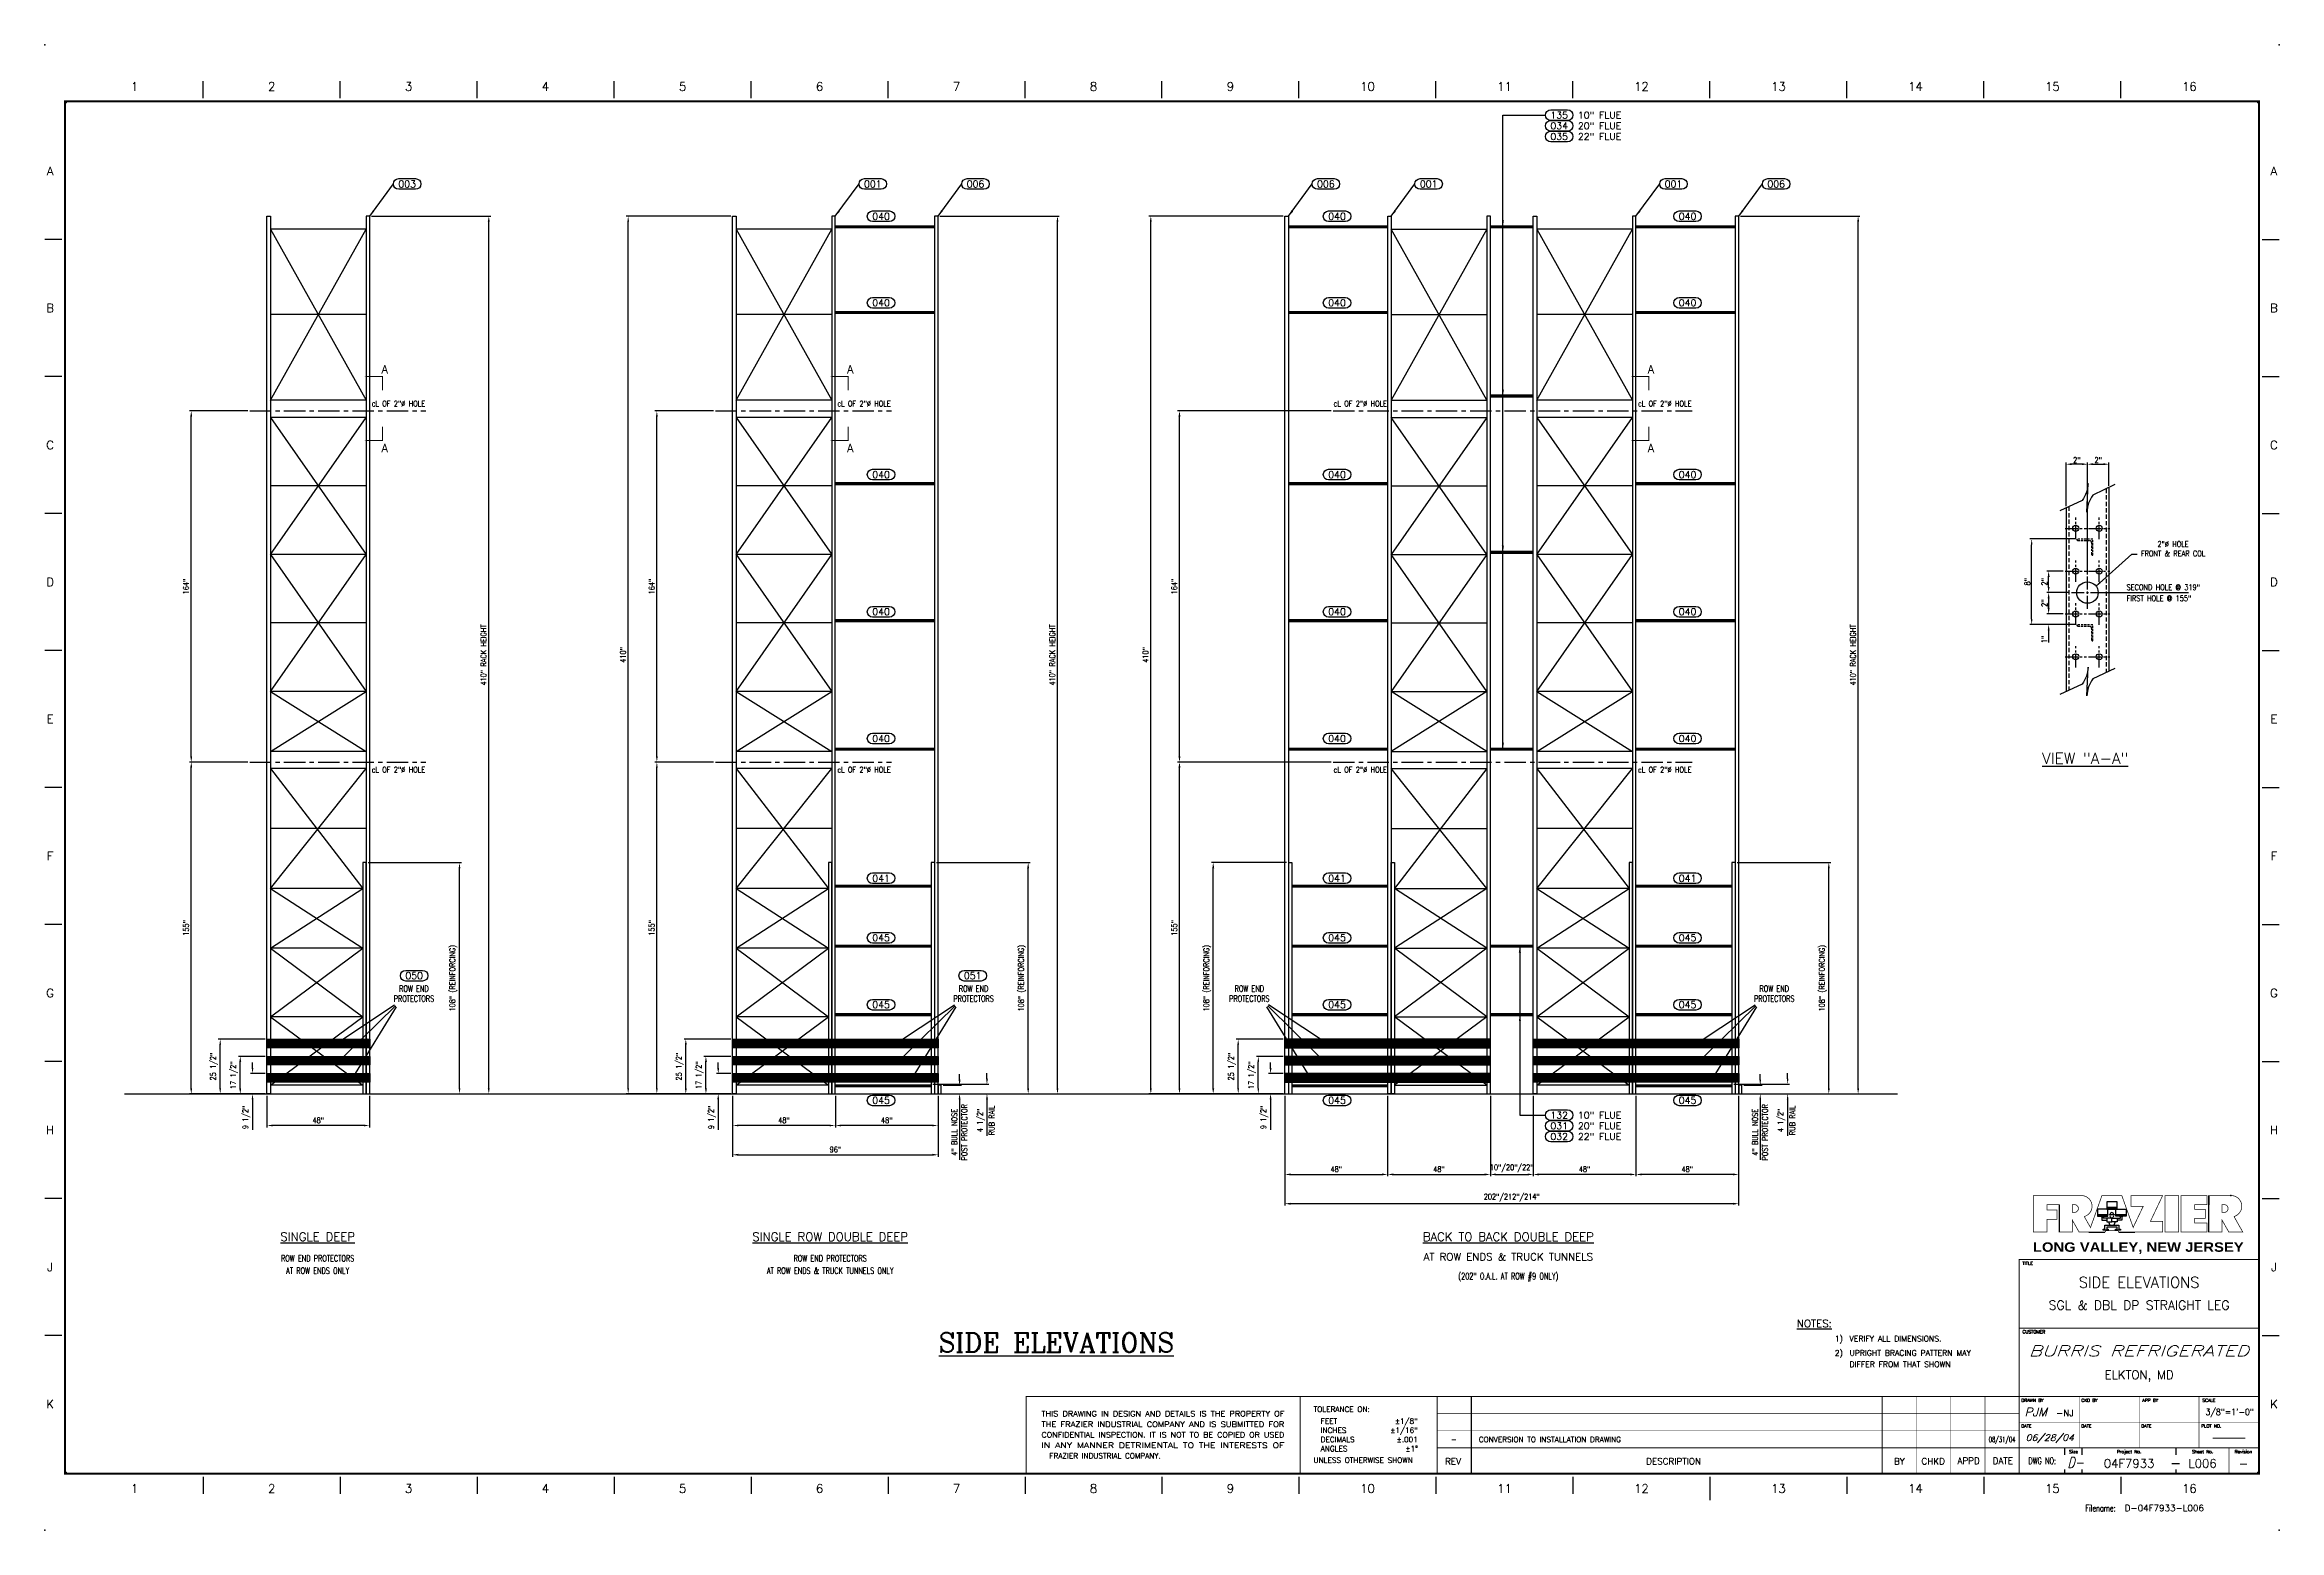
# Model space of a CAD drawing. Extents: x -10 to 1034, y -27 to 667.
import ezdxf
from ezdxf.enums import TextEntityAlignment as Align

# ---------------------------------------------------------------- set-up
doc = ezdxf.new("R2010")
doc.units = 0
doc.header["$LTSCALE"] = 8
doc.header["$MEASUREMENT"] = 0
for name, pattern in [('CENTER', [2, 1.25, -0.25, 0.25, -0.25]), ('CENTER2', [1.125, 0.75, -0.125, 0.125, -0.125]), ('HIDDEN', [0.375, 0.25, -0.125]), ('HIDDEN2', [0.1875, 0.125, -0.0625]), ('PHANTOM', [2.5, 1.25, -0.25, 0.25, -0.25, 0.25, -0.25])]:
    doc.linetypes.add(name, pattern=pattern)
doc.layers.get('0').update_dxf_attribs({"linetype": 'CONTINUOUS'})
doc.layers.get('DEFPOINTS').update_dxf_attribs({"linetype": 'CONTINUOUS'})
for name, color, linetype in [('BORD', 8, 'CONTINUOUS'), ('CENTERL', 135, 'CENTER'), ('CENTERL2', 133, 'CENTER2'), ('FDIM', 2, 'CONTINUOUS'), ('HIDDENL', 94, 'HIDDEN'), ('HIDDENL2', 92, 'HIDDEN2'), ('OBJCYAN', 4, 'CONTINUOUS'), ('OBJGREEN', 3, 'CONTINUOUS'), ('OBJRED', 1, 'CONTINUOUS'), ('OBJTHIN', 11, 'CONTINUOUS'), ('PHANTOML', 205, 'PHANTOM'), ('TEXTL', 2, 'CONTINUOUS'), ('THK', 140, 'CONTINUOUS')]:
    doc.layers.add(name, color=color, linetype=linetype)
doc.styles.add('2THIRDS', font='romans.shx', dxfattribs={"width": 0.7})
doc.styles.add('BOLD', font='BOLD')
doc.styles.add('BORDER', font='SIMPLEX')
doc.styles.add('COMPLEX', font='complex')
doc.styles.add('ITALIC', font='italic')
doc.styles.add('ITALICT', font='italict', dxfattribs={"height": 24})
doc.styles.add('ROMAND', font='romand.shx')
doc.styles.add('SCRIPTC', font='SCRIPTC')
doc.styles.add('SIMPLEX', font='simplex.shx')
doc.dimstyles.new('2TFR32', dxfattribs={"dimscale": 28, "dimtxt": 0.0938, "dimasz": 0.09375, "dimexe": 0.03125, "dimexo": 0.03125, "dimgap": 0.03125, "dimtad": 1, "dimdec": 5, "dimzin": 1, "dimdsep": 46, "dimlunit": 5, "dimtxsty": '2THIRDS', "dimcen": 0.09375, "dimclrd": 256, "dimclre": 256, "dimclrt": 256, "dimadec": 0, "dimazin": 0, "dimtfac": 0.75, "dimtdec": 4, "dimtofl": 0, "dimtmove": 0, "dimatfit": 0, "dimfxl": 0, "dimfrac": 2, "dimtolj": 1, "dimtzin": 0, "dimarcsym": 0})
doc.dimstyles.new('2TFR32X5', dxfattribs={"dimscale": 28, "dimtxt": 0.0938, "dimasz": 0.09375, "dimexe": 0.03125, "dimexo": 0.03125, "dimgap": 0.015625, "dimtad": 1, "dimdec": 5, "dimlfac": 0.2, "dimzin": 1, "dimdsep": 46, "dimlunit": 5, "dimtxsty": '2THIRDS', "dimcen": 0.09375, "dimclrd": 10, "dimclre": 10, "dimclrt": 256, "dimadec": 0, "dimazin": 0, "dimtfac": 0.75, "dimtdec": 4, "dimtofl": 0, "dimtmove": 0, "dimatfit": 0, "dimfxl": 0, "dimfrac": 2, "dimtolj": 1, "dimtzin": 0, "dimarcsym": 0})
doc.dimstyles.new('2tfrac32$7', dxfattribs={"dimscale": 32, "dimtxt": 0.0938, "dimasz": 0.0938, "dimexe": 0.0625, "dimexo": 0.0625, "dimgap": 0.01, "dimtad": 0, "dimdec": 5, "dimzin": 1, "dimdsep": 46, "dimlunit": 5, "dimtxsty": '2THIRDS', "dimcen": 0.09375, "dimclrd": 256, "dimclre": 256, "dimclrt": 256, "dimadec": 0, "dimazin": 0, "dimtfac": 0.75, "dimtdec": 4, "dimtofl": 0, "dimtmove": 0, "dimatfit": 0, "dimfxl": 0, "dimfrac": 2, "dimtolj": 1, "dimtzin": 0, "dimarcsym": 0})

msp = doc.modelspace()

# ---------------------------------------------------------------- texts
at = {"layer": 'FDIM', "style": 'SIMPLEX'}
for s, p in [('034', (697.566073, 629.098344)), ('135', (697.566073, 634.081943)), ('035', (697.566073, 624.114745)), ('003', (159.336496, 601.949721)), ('001', (376.878824, 601.949721)), ('006', (424.878824, 601.949721)), ('006', (588.571567, 601.949721)), ('001', (636.571567, 601.949721)), ('001', (750.946567, 601.949721)), ('006', (798.946567, 601.949721)), ('040', (380.745747, 586.827199)), ('040', (593.77659, 586.827199)), ('040', (757.537768, 586.827199)), ('040', (380.745747, 546.421387)), ('040', (593.77659, 546.421387)), ('040', (757.537768, 546.421387)), ('040', (380.745747, 466.177387)), ('040', (593.77659, 466.177387)), ('040', (757.537768, 466.177387)), ('040', (380.745747, 402.095676)), ('040', (593.77659, 402.095676)), ('040', (757.537768, 402.095676)), ('040', (380.745747, 342.864859)), ('040', (593.77659, 342.864859)), ('040', (757.537768, 342.864859)), ('041', (380.745747, 277.607221)), ('041', (593.77659, 277.607221)), ('041', (757.537768, 277.607221)), ('045', (380.745747, 249.793001)), ('045', (593.77659, 249.793001)), ('045', (757.537768, 249.793001)), ('050', (162.613246, 232.082731)), ('051', (423.552259, 232.082731)), ('045', (380.745747, 218.535246)), ('045', (593.77659, 218.535246)), ('045', (757.537768, 218.535246)), ('045', (380.745747, 173.831408)), ('045', (593.77659, 173.831408)), ('132', (697.566073, 166.919728)), ('045', (757.537768, 173.831408)), ('031', (697.566073, 161.936128)), ('032', (697.566073, 156.952529))]:
    msp.add_text(s, height=3.2, dxfattribs=at).set_placement(p, align=Align.MIDDLE)
for s, p in [('20" FLUE', (706.306256, 629.098344)), ('10" FLUE', (706.306256, 634.081943)), ('22" FLUE', (706.306256, 624.114745)), ('10" FLUE', (706.306256, 166.919728)), ('20" FLUE', (706.306256, 161.936128)), ('22" FLUE', (706.306256, 156.952529))]:
    msp.add_text(s, height=3.2, dxfattribs=at).set_placement(p, align=Align.MIDDLE_LEFT)
at = {"layer": 'FDIM'}
for s, height, style, p in [('A', 3.93216, 'ROMAND', (148.844673, 513.424507)), ('A', 3.93216, 'ROMAND', (366.387, 513.424507)), ('A', 3.93216, 'ROMAND', (740.454743, 513.424507)), ('A', 3.93216, 'ROMAND', (148.844673, 476.597296)), ('A', 3.93216, 'ROMAND', (366.387, 476.597296)), ('A', 3.93216, 'ROMAND', (740.454743, 476.597296)), ('%%uSINGLE DEEP', 4, 'COMPLEX', (117.531098, 108.122561)), ('%%uSINGLE ROW DOUBLE DEEP', 4, 'COMPLEX', (356.977624, 108.122561)), ('%%uBACK TO BACK DOUBLE DEEP', 4, 'COMPLEX', (673.804491, 108.122561)), ('AT ROW ENDS & TRUCK TUNNELS', 3.5, 'COMPLEX', (673.804491, 99.023844))]:
    msp.add_text(s, height=height, dxfattribs=dict(at, style=style)).set_placement(p, align=Align.CENTER)
at = {"layer": 'FDIM', "style": '2THIRDS', "width": 0.7}
for s, height, p in [('cL OF 2"%%c HOLE', 2.625, (155.269547, 498.043267)), ('cL OF 2"%%c HOLE', 2.625, (372.811874, 498.043267)), ('cL OF 2"%%c HOLE', 2.625, (604.67289, 498.043267)), ('cL OF 2"%%c HOLE', 2.625, (746.879617, 498.043267)), ('cL OF 2"%%c HOLE', 2.625, (155.269547, 326.99103)), ('cL OF 2"%%c HOLE', 2.625, (372.811874, 326.99103)), ('cL OF 2"%%c HOLE', 2.625, (604.67289, 326.99103)), ('cL OF 2"%%c HOLE', 2.625, (746.879617, 326.99103)), ('ROW END PROTECTORS', 3, (117.531098, 98.548924)), ('AT ROW ENDS ONLY', 3, (117.531098, 92.758526)), ('AT ROW ENDS & TRUCK TUNNELS ONLY', 3, (356.977624, 92.758526)), ('ROW END PROTECTORS', 3, (356.977624, 98.548924)), ('(202" O.A.L. AT ROW #9 ONLY)', 3, (673.804491, 90.225227))]:
    msp.add_text(s, height=height, dxfattribs=at).set_placement(p, align=Align.CENTER)
for s, p in [('SECOND HOLE @ 319"', (962.643655, 412.213445)), ('FIRST HOLE @ 155"', (962.643655, 407.06678))]:
    msp.add_text(s, height=2.6264, dxfattribs=at).set_placement(p)
at = {"layer": 'FDIM', "style": 'COMPLEX'}
for s, height, p in [('%%uVIEW "A-A"', 5.25, (923.179716, 331.009096)), ('%%uSIDE ELEVATIONS', 9, (407.662701, 56.258108))]:
    msp.add_text(s, height=height, dxfattribs=at).set_placement(p)
at = {"layer": 'FDIM', "style": '2THIRDS', "width": 0.7}
for s, p in [('PROTECTORS', (162.500451, 221.371003)), ('ROW END', (162.500451, 226.030985)), ('PROTECTORS', (423.976106, 221.371003)), ('ROW END', (423.976106, 226.030985)), ('PROTECTORS', (552.818935, 221.371005)), ('ROW END', (552.818935, 226.030986)), ('PROTECTORS', (798.043849, 221.371005)), ('ROW END', (798.043849, 226.030986))]:
    msp.add_text(s, height=3, dxfattribs=at).set_placement(p, align=Align.MIDDLE)
at = {"layer": 'FDIM', "linetype": 'Continuous'}
for s, height, style, p in [('%%uNOTES:', 3.5, 'COMPLEX', (808.609693, 67.831899)), ('1)', 2.625, 'SIMPLEX', (826.304898, 61.210651)), ('VERIFY ALL DIMENSIONS.', 2.625, 'SIMPLEX', (833.194544, 61.210651)), ('2)', 2.625, 'SIMPLEX', (826.304898, 54.528794)), ('UPRIGHT BRACING PATTERN MAY', 2.625, 'SIMPLEX', (833.194544, 54.528794)), ('DIFFER FROM THAT SHOWN', 2.625, 'SIMPLEX', (833.194544, 49.232227))]:
    msp.add_text(s, height=height, dxfattribs=dict(at, style=style)).set_placement(p)
at = {"layer": 'FDIM', "insert": (984.361634, 431.497171), "char_height": 2.6264, "attachment_point": 5, "style": '2THIRDS'}
msp.add_mtext('\\A1;2"%%c HOLE\\PFRONT & REAR COL', dxfattribs=at)

# ---------------------------------------------------------------- blocks, each defined once
blk = doc.blocks.new('FLOGO')
at = {"layer": 'BORD'}
for p, q in [((0.378, 0.401), (0.378, 0)), ((2.564, 0.534), (2.564, 0.401)), ((2.564, 0), (2.564, 0.534)), ((0.81, 0), (1.044, 0)), ((1.248, 0), (1.482, 0))]:
    blk.add_line(p, q, dxfattribs=at)
at = {"layer": 'BORD', "const_width": 0.0101}
for points in [[(1.887, 0.534), (1.708, 0.156), (1.887, 0.156), (1.887, 0), (1.248, 0), (1.235, 0.022), (1.057, 0.022), (1.046, 0), (0.668, 0), (0.567, 0.178), (0.567, 0), (0.378, 0), (0.378, 0.401), (0.2, 0.401), (0.2, 0.323), (0.347, 0.323), (0.347, 0.189), (0.2, 0.189), (0.2, 0), (0, 0), (0, 0.534), (0.378, 0.534), (0.645, 0.534), (0.701, 0.534, -0.869818), (0.743, 0.228), (0.834, 0.067), (1.001, 0.534), (1.291, 0.534), (1.457, 0.069), (1.604, 0.378), (1.426, 0.378), (1.426, 0.534), (1.893, 0.534)], [(2.564, 0.534), (2.831, 0.534), (2.564, 0.534), (2.564, 0), (2.753, 0), (2.753, 0.178), (2.854, 0), (3.058, 0), (2.929, 0.228, 0.869818), (2.887, 0.534), (2.831, 0.534)]]:
    blk.add_lwpolyline(points, format="xyb", dxfattribs=at)
for points in [[(0.601, 0.289), (0.567, 0.289), (0.567, 0.401), (0.601, 0.401, -1)], [(2.753, 0.289), (2.753, 0.401), (2.787, 0.401, -1), (2.787, 0.289)]]:
    blk.add_lwpolyline(points, format="xyb", close=True, dxfattribs=at)
at = {"layer": 'BORD'}
for points in [[(0.936, 0.255), (1.089, 0.255), (1.089, 0.337), (0.936, 0.337)], [(1.07, 0.358), (1.224, 0.358), (1.224, 0.44), (1.07, 0.44)], [(1.073, 0.337), (1.221, 0.337), (1.221, 0.358), (1.073, 0.358)], [(1.089, 0.343), (1.137, 0.343), (1.137, 0.352), (1.089, 0.352)], [(1.205, 0.343), (1.157, 0.343), (1.157, 0.352), (1.205, 0.352)], [(1.356, 0.255), (1.203, 0.255), (1.203, 0.337), (1.356, 0.337)], [(0.938, 0.234), (1.086, 0.234), (1.086, 0.255), (0.938, 0.255)], [(0.954, 0.24), (1.002, 0.24), (1.002, 0.25), (0.954, 0.25)], [(1.07, 0.071), (1.07, 0.041), (1.091, 0.041), (1.091, 0.027), (1.021, 0.027), (1.021, 0.041), (1.043, 0.041), (1.043, 0.102), (1.249, 0.102), (1.249, 0.041), (1.271, 0.041), (1.271, 0.027), (1.2, 0.027), (1.2, 0.041), (1.222, 0.041), (1.222, 0.071)], [(1.07, 0.24), (1.022, 0.24), (1.022, 0.25), (1.07, 0.25)], [(1.11, 0.251), (1.11, 0.256), (1.182, 0.256), (1.182, 0.251)], [(1.354, 0.234), (1.206, 0.234), (1.206, 0.255), (1.354, 0.255)], [(1.222, 0.24), (1.27, 0.24), (1.27, 0.25), (1.222, 0.25)], [(1.338, 0.24), (1.29, 0.24), (1.29, 0.25), (1.338, 0.25)]]:
    blk.add_lwpolyline(points, close=True, dxfattribs=at)
at = {"layer": 'BORD', "const_width": 0.0101}
for points in [[(1.921, 0), (1.921, 0.534), (2.121, 0.534), (2.121, 0)], [(2.154, 0), (2.154, 0.534), (2.533, 0.534), (2.533, 0.401), (2.355, 0.401), (2.355, 0.334), (2.51, 0.334), (2.51, 0.2), (2.355, 0.2), (2.355, 0.134), (2.533, 0.134), (2.533, 0)]]:
    blk.add_lwpolyline(points, close=True, dxfattribs=at)
at = {"layer": 'BORD'}
for points in [[(1.07, 0.205), (1.07, 0.15), (1.146, 0.15), (1.146, 0.205), (1.021, 0.205), (1.021, 0.226), (1.034, 0.226), (1.034, 0.234), (0.988, 0.234), (0.988, 0.226), (1.001, 0.226), (1.001, 0.174), (1.07, 0.174)], [(1.096, 0.15), (1.115, 0.102)], [(1.127, 0.205), (1.13, 0.216)], [(1.222, 0.205), (1.222, 0.15), (1.146, 0.15), (1.146, 0.205), (1.271, 0.205), (1.271, 0.226), (1.257, 0.226), (1.257, 0.234), (1.304, 0.234), (1.304, 0.226), (1.291, 0.226), (1.291, 0.174), (1.222, 0.174)], [(1.165, 0.205), (1.162, 0.216)], [(1.196, 0.15), (1.177, 0.102)]]:
    blk.add_lwpolyline(points, dxfattribs=at)
for points in [[(1.174, 0.256, 0.378608), (1.146, 0.285, 0.378608), (1.118, 0.256, 0.378608)], [(1.121, 0.251, 0.351419), (1.123, 0.23), (1.127, 0.225, 0.337041), (1.146, 0.205, 0.337041), (1.165, 0.225), (1.169, 0.23, 0.351419), (1.171, 0.251)]]:
    blk.add_lwpolyline(points, format="xyb", dxfattribs=at)
blk.add_point((2.884, 0.534), dxfattribs=at)
blk.add_point((2.884, 0.534), dxfattribs=at)
blk = doc.blocks.new('sbord_d')
at = {"layer": 'BORD'}
for p, q in [((2, 20.062), (2, 20.312)), ((4, 20.062), (4, 20.312)), ((6, 20.062), (6, 20.312)), ((8, 20.062), (8, 20.312)), ((10, 20.062), (10, 20.312)), ((12, 20.062), (12, 20.312)), ((14, 20.062), (14, 20.312)), ((16, 20.062), (16, 20.312)), ((18, 20.062), (18, 20.312)), ((20, 20.062), (20, 20.312)), ((22, 20.062), (22, 20.312)), ((24, 20.062), (24, 20.312)), ((26, 20.062), (26, 20.312)), ((28, 20.062), (28, 20.312)), ((30, 20.062), (30, 20.312)), ((-0.062, 18), (-0.312, 18)), ((32.063, 18), (32.312, 18)), ((-0.062, 16), (-0.312, 16)), ((32.063, 16), (32.312, 16)), ((-0.062, 14), (-0.312, 14)), ((32.063, 14), (32.312, 14)), ((-0.062, 12), (-0.312, 12)), ((32.063, 12), (32.312, 12)), ((-0.062, 10), (-0.312, 10)), ((32.063, 10), (32.312, 10)), ((-0.062, 8), (-0.312, 8)), ((32.063, 8), (32.312, 8)), ((-0.062, 6), (-0.312, 6)), ((32.063, 6), (32.312, 6)), ((-0.062, 4), (-0.312, 4)), ((32.063, 4), (32.312, 4)), ((-0.062, 2), (-0.312, 2)), ((32.063, 2), (32.312, 2)), ((28.848, 0.821), (28.848, 0.821)), ((29.182, 0.258), (29.182, 0.354)), ((29.432, 0.258), (29.432, 0.354)), ((30.807, 0.258), (30.807, 0.354)), ((29.182, -0.016), (29.182, 0.044)), ((29.432, -0.016), (29.432, 0.044)), ((30.807, -0.016), (30.807, 0.044)), ((2, -0.062), (2, -0.312)), ((4, -0.062), (4, -0.312)), ((6, -0.062), (6, -0.312)), ((8, -0.062), (8, -0.312)), ((10, -0.062), (10, -0.312)), ((12, -0.062), (12, -0.312)), ((14, -0.062), (14, -0.312)), ((16, -0.062), (16, -0.312)), ((18, -0.062), (18, -0.312)), ((20, -0.062), (20, -0.312)), ((22, -0.062), (22, -0.312)), ((24, -0.062), (24, -0.406)), ((26, -0.062), (26, -0.312)), ((28, -0.062), (28, -0.312)), ((30, -0.062), (30, -0.312))]:
    blk.add_line(p, q, dxfattribs=at)
at = {"layer": 'BORD', "const_width": 0.0313}
blk.add_lwpolyline([(-0.016, -0.016), (32.016, -0.016), (32.016, 20.016), (-0.016, 20.016)], close=True, dxfattribs=at)
at = {"layer": 'BORD'}
for points, const_width in [([(28.516, -0.016), (28.516, 0.359), (28.516, 0.734), (28.516, 1.109), (28.516, 2.109), (28.516, 3.109), (32.016, 3.109)], 0.0156), ([(28.516, 2.109), (32.016, 2.109)], 0.0156), ([(18.016, 1.109), (14.016, 1.109), (14.016, -0.016)], 0.0156), ([(20.016, 1.109), (18.016, 1.109), (18.016, -0.016)], 0.0156), ([(28.516, 1.109), (28.016, 1.109), (27.516, 1.109), (27.016, 1.109), (26.516, 1.109), (20.516, 1.109), (20.016, 1.109), (20.016, 0.859)], 0.0156), ([(20.516, 1.109), (20.516, 0.859)], 0.0156), ([(26.516, 1.109), (26.516, 0.859)], 0.0156), ([(27.016, 1.109), (27.016, 0.859)], 0.00781), ([(27.516, 1.109), (27.516, 0.859)], 0.00781), ([(28.016, 1.109), (28.016, 0.859)], 0.00781), ([(28.516, 1.109), (32.016, 1.109)], 0.0156), ([(29.391, 1.109), (29.391, 0.734), (29.391, 0.359)], 0.00781), ([(30.266, 1.109), (30.266, 0.734), (30.266, 0.359)], 0.00781), ([(31.141, 1.109), (31.141, 0.734), (31.141, 0.359)], 0.00781), ([(20.016, 0.859), (20.016, 0.609)], 0.0156), ([(20.016, 0.859), (28.516, 0.859)], 0.00781), ([(20.516, 0.859), (20.516, 0.609)], 0.0156), ([(26.516, 0.859), (26.516, 0.609)], 0.0156), ([(27.016, 0.859), (27.016, 0.609)], 0.00781), ([(27.516, 0.859), (27.516, 0.609)], 0.00781), ([(28.016, 0.859), (28.016, 0.609)], 0.00781), ([(28.516, 0.734), (32.016, 0.734)], 0.00781), ([(20.016, 0.609), (20.016, 0.359)], 0.0156), ([(20.016, 0.359), (28.516, 0.359)], 0.0156), ([(20.016, 0.359), (20.016, 0)], 0.0156), ([(20.016, 0.609), (28.516, 0.609)], 0.00781), ([(20.516, 0.609), (20.516, 0.359)], 0.0156), ([(20.516, 0.359), (20.516, 0)], 0.0156), ([(26.516, 0.609), (26.516, 0.359)], 0.0156), ([(26.516, 0.359), (26.516, 0)], 0.0156), ([(27.016, 0.609), (27.016, 0.359)], 0.00781), ([(27.016, 0.359), (27.016, 0)], 0.00781), ([(27.516, 0.609), (27.516, 0.359)], 0.00781), ([(27.516, 0.359), (27.516, 0)], 0.00781), ([(28.016, 0.609), (28.016, 0.359)], 0.00781), ([(28.016, 0.359), (28.016, 0)], 0.00781), ([(28.516, 0.359), (32.016, 0.359)], 0.0156), ([(31.578, 0.359), (31.578, -0.016)], 0.00781)]:
    blk.add_lwpolyline(points, dxfattribs=dict(at, const_width=const_width))
at = {"layer": 'TEXTL'}
for p in [(-0.312, 20.844), (32.312, 20.844), (0, 20), (32, 20), (0, 0), (32, 0), (-0.312, -0.844), (32.312, -0.844)]:
    blk.add_point(p, dxfattribs=at)
at = {"layer": 'BORD'}
blk.add_blockref('FLOGO', (28.722, 3.509), dxfattribs=at)
at = {"layer": 'BORD', "style": 'ROMAND'}
for s, p in [('1', (1, 20.234)), ('2', (3, 20.234)), ('3', (5, 20.234)), ('4', (7, 20.234)), ('5', (9, 20.234)), ('6', (11, 20.234)), ('7', (13, 20.234)), ('8', (15, 20.234)), ('9', (17, 20.234)), ('10', (19, 20.234)), ('11', (21, 20.234)), ('12', (23, 20.234)), ('13', (25, 20.234)), ('14', (27, 20.234)), ('15', (29, 20.234)), ('16', (31, 20.234)), ('A', (-0.234, 19)), ('A', (32.234, 19)), ('B', (-0.234, 17)), ('B', (32.234, 17)), ('C', (-0.234, 15)), ('C', (32.234, 15)), ('D', (-0.234, 13)), ('D', (32.234, 13)), ('E', (-0.234, 11)), ('E', (32.234, 11)), ('F', (-0.234, 9)), ('F', (32.234, 9)), ('G', (-0.234, 7)), ('G', (32.234, 7)), ('H', (-0.234, 5)), ('H', (32.234, 5)), ('J', (-0.234, 3)), ('J', (32.234, 3)), ('K', (-0.234, 1)), ('K', (32.234, 1)), ('1', (1, -0.234)), ('2', (3, -0.234)), ('3', (5, -0.234)), ('4', (7, -0.234)), ('5', (9, -0.234)), ('6', (11, -0.234)), ('7', (13, -0.234)), ('8', (15, -0.234)), ('9', (17, -0.234)), ('10', (19, -0.234)), ('11', (21, -0.234)), ('12', (23, -0.234)), ('13', (25, -0.234)), ('14', (27, -0.234)), ('15', (29, -0.234)), ('16', (31, -0.234))]:
    blk.add_text(s, height=0.125, dxfattribs=at).set_placement(p, align=Align.MIDDLE)
at = {"layer": 'BORD'}
for s, height, style, width, p, p2 in [('LONG VALLEY, NEW JERSEY', 0.138, 'BOLD', 0.943702, (28.715, 3.222), (31.792, 3.222)), ('THIS DRAWING IN DESIGN AND DETAILS IS THE PROPERTY OF', 0.07812, 'SIMPLEX', 0.958828, (14.24, 0.819), (17.786, 0.819)), ('THE FRAZIER INDUSTRIAL COMPANY AND IS SUBMITTED FOR', 0.07812, 'SIMPLEX', 0.982552, (14.24, 0.665), (17.786, 0.665)), ('CONFIDENTIAL INSPECTION. IT IS NOT TO BE COPIED OR USED', 0.07812, 'SIMPLEX', 0.947391, (14.24, 0.512), (17.786, 0.512)), ('IN ANY MANNER DETRIMENTAL TO THE INTERESTS OF', 0.07812, 'SIMPLEX', 1.101821, (14.24, 0.358), (17.786, 0.358))]:
    blk.add_text(s, height=height, dxfattribs=dict(at, style=style, width=width)).set_placement(p, p2, align=Align.FIT)
for s, height, style, p in [('TITLE', 0.0469, 'BORDER', (28.563, 3.031)), ('CUSTOMER', 0.0469, 'BORDER', (28.563, 2.031)), ('DRAWN BY', 0.0469, 'BORDER', (28.547, 1.031)), ('CKD BY', 0.0469, 'BORDER', (29.422, 1.031)), ('APP BY', 0.0469, 'BORDER', (30.313, 1.031)), ('SCALE', 0.0469, 'BORDER', (31.188, 1.031)), ('TOLERANCE ON:', 0.07812, 'SIMPLEX', (18.213, 0.884)), ('FEET', 0.0781, 'SIMPLEX', (18.317, 0.711)), ('INCHES', 0.0781, 'SIMPLEX', (18.317, 0.577)), ('DATE', 0.0469, 'BORDER', (28.547, 0.656)), ('-NJ', 0.0938, 'SIMPLEX', (29.054, 0.821)), ('DATE', 0.0469, 'BORDER', (29.422, 0.656)), ('DATE', 0.0469, 'BORDER', (30.297, 0.656)), ('PLOT NO.', 0.0469, 'BORDER', (31.172, 0.656)), ('ANGLES', 0.0781, 'SIMPLEX', (18.317, 0.309)), ('DECIMALS', 0.0781, 'SIMPLEX', (18.317, 0.443)), ('UNLESS OTHERWISE SHOWN', 0.07812, 'SIMPLEX', (18.212, 0.14))]:
    blk.add_text(s, height=height, dxfattribs=dict(at, style=style)).set_placement(p)
at = {"layer": 'BORD', "style": 'SIMPLEX'}
for s, p in [('%%p1/16"', (19.735, 0.577)), ('%%p1/8"', (19.735, 0.711)), ('%%p.001', (19.735, 0.443)), ('%%p1%%d', (19.735, 0.309))]:
    blk.add_text(s, height=0.0781, dxfattribs=at).set_placement(p, align=Align.RIGHT)
at = {"layer": 'BORD'}
for s, height, style, p in [('Size', 0.0469, 'BORDER', (29.307, 0.281)), ('Project No.', 0.04688, 'BORDER', (30.12, 0.281)), ('Sheet No.', 0.0469, 'BORDER', (31.193, 0.281)), ('Revision', 0.0469, 'BORDER', (31.789, 0.281)), ('FRAZIER INDUSTRIAL COMPANY.', 0.07812, 'SIMPLEX', (15.169, 0.204)), ('REV', 0.0938, 'BORDER', (20.25, 0.117)), ('DESCRIPTION', 0.09375, 'BORDER', (23.469, 0.117)), ('BY', 0.0938, 'BORDER', (26.766, 0.117)), ('CHKD', 0.0938, 'BORDER', (27.259, 0.117)), ('APPD', 0.0938, 'SIMPLEX', (27.776, 0.124)), ('DATE', 0.0938, 'SIMPLEX', (28.276, 0.124))]:
    blk.add_text(s, height=height, dxfattribs=dict(at, style=style)).set_placement(p, align=Align.CENTER)
at = {"layer": 'BORD', "style": '2THIRDS', "width": 0.7}
for s, p in [('DWG NO:', (28.851, 0.124)), ('Filename:', (29.703, -0.567))]:
    blk.add_text(s, height=0.0938, dxfattribs=at).set_placement(p, align=Align.CENTER)
at = {"layer": 'BORD', "style": 'ROMAND', "oblique": 15, "width": 0.75}
for s, height, p in [('D-', 0.1562, (29.218, 0.067)), ('-', 0.188, (30.7, 0.051))]:
    blk.add_text(s, height=height, dxfattribs=at).set_placement(p)
at = {"layer": 'TEXTL', "flags": 8}
for tag, height, style, p in [('TITLE1', 0.156, 'COMPLEX', (30.266, 2.776)), ('TITLE2', 0.156, 'COMPLEX', (30.266, 2.443)), ('CHK', 0.0938, 'SIMPLEX', (29.828, 0.883)), ('APP', 0.0938, 'SIMPLEX', (30.703, 0.883)), ('JOB#', 0.125, 'ROMAND', (30.12, 0.133)), ('SHT', 0.125, 'ROMAND', (31.193, 0.133)), ('REV', 0.125, 'ROMAND', (31.789, 0.133))]:
    blk.add_attdef(tag, text='', height=height, dxfattribs=dict(at, style=style)).set_placement(p, align=Align.MIDDLE)
for tag, height, style, width, p, p2 in [('CUSTOMER', 0.156, 'ITALICT', 2.333901, (28.655, 1.697), (31.867, 1.697)), ('CAPP', 0.0781, 'SIMPLEX', 1.292308, (27.588, 0.944), (27.963, 0.944)), ('CDT', 0.0781, 'SIMPLEX', 1.866, (28.071, 0.943), (28.46, 0.943)), ('BAPP', 0.0781, 'SIMPLEX', 1.292308, (27.588, 0.683), (27.963, 0.683)), ('BDT', 0.0781, 'SIMPLEX', 1.866, (28.071, 0.683), (28.46, 0.683)), ('SCALE', 0.0938, 'SIMPLEX', 1.702732, (31.234, 0.837), (31.941, 0.837)), ('AAPP', 0.0781, 'SIMPLEX', 1.275949, (27.588, 0.443), (27.963, 0.443)), ('ADT', 0.0781, 'SIMPLEX', 1.833263, (28.071, 0.443), (28.46, 0.443)), ('DATE', 0.0938, 'ITALIC', 1.795034, (28.609, 0.462), (29.315, 0.462)), ('CHKDT', 0.0938, 'SIMPLEX', 1.555556, (29.484, 0.462), (30.172, 0.462)), ('APPDT', 0.0938, 'SIMPLEX', 1.555556, (30.359, 0.462), (31.047, 0.462)), ('PLOT#', 0.0938, 'SIMPLEX', 8.555556, (31.234, 0.462), (31.922, 0.462))]:
    blk.add_attdef(tag, text='', height=height, dxfattribs=dict(at, style=style, width=width)).set_placement(p, p2, align=Align.FIT)
for tag, height, style, p in [('LOCATION', 0.125, 'COMPLEX', (30.266, 1.364)), ('REVC', 0.0781, 'SIMPLEX', (20.259, 0.945)), ('CBY', 0.0781, 'ROMAND', (26.755, 0.943)), ('CCHK', 0.0781, 'SIMPLEX', (27.255, 0.943)), ('REVB', 0.0781, 'SIMPLEX', (20.259, 0.695)), ('BBY', 0.0781, 'ROMAND', (26.755, 0.683)), ('BCHK', 0.0781, 'SIMPLEX', (27.255, 0.683)), ('REVA', 0.0781, 'SIMPLEX', (20.259, 0.445)), ('ABY', 0.0781, 'ROMAND', (26.755, 0.443)), ('ACHK', 0.0781, 'SIMPLEX', (27.255, 0.443))]:
    blk.add_attdef(tag, text='', height=height, dxfattribs=dict(at, style=style)).set_placement(p, align=Align.CENTER)
for tag, p, height, style in [('REVCDESC', (20.625, 0.943), 0.0781, 'SIMPLEX'), ('REVBDESC', (20.625, 0.683), 0.0781, 'SIMPLEX'), ('DRBY', (28.593, 0.821), 0.125, 'SCRIPTC'), ('REVADESC', (20.625, 0.443), 0.0781, 'SIMPLEX'), ('DWG#', (30.055, -0.566), 0.0938, 'ROMAND')]:
    blk.add_attdef(tag, p, '', height=height, dxfattribs=dict(at, style=style))
blk = doc.blocks.new('*D4')
at = {"layer": 'DEFPOINTS', "color": 0}
for p in [(520.2, 495.9), (592, 495.9), (592, 331.9)]:
    blk.add_point(p, dxfattribs=at)
at = {"layer": 'FDIM', "lineweight": -2}
for p, q in [((591.1, 495.9), (519.3, 495.9)), ((520.2, 334.5), (520.2, 493.3)), ((591.1, 331.9), (519.3, 331.9))]:
    blk.add_line(p, q, dxfattribs=at)
at = {"layer": 'FDIM'}
for points in [[(519.7, 493.3), (520.6, 493.3), (520.2, 495.9)], [(519.7, 334.5), (520.6, 334.5), (520.2, 331.9)]]:
    blk.add_solid(points, dxfattribs=at)
at = {"layer": 'FDIM', "insert": (517.7, 413.9), "char_height": 2.63, "attachment_point": 5, "rotation": 90, "style": '2THIRDS'}
blk.add_mtext('\\A1;164"', dxfattribs=at)
blk = doc.blocks.new('*D5')
at = {"layer": 'DEFPOINTS', "color": 0}
for p in [(520.2, 331.9), (592, 331.9), (569.4, 176.9)]:
    blk.add_point(p, dxfattribs=at)
at = {"layer": 'FDIM', "lineweight": -2}
for p, q in [((591.1, 331.9), (519.3, 331.9)), ((520.2, 179.5), (520.2, 329.3)), ((568.6, 176.9), (519.3, 176.9))]:
    blk.add_line(p, q, dxfattribs=at)
at = {"layer": 'FDIM'}
for points in [[(519.7, 329.3), (520.6, 329.3), (520.2, 331.9)], [(519.7, 179.5), (520.6, 179.5), (520.2, 176.9)]]:
    blk.add_solid(points, dxfattribs=at)
at = {"layer": 'FDIM', "insert": (517.7, 254.4), "char_height": 2.63, "attachment_point": 5, "rotation": 90, "style": '2THIRDS'}
blk.add_mtext('\\A1;155"', dxfattribs=at)
blk = doc.blocks.new('UPRT-48-410')
for p, q in [((-1.625, 404), (-46.375, 404)), ((-46.375, 404), (-1.625, 324)), ((-46.375, 324), (-1.625, 404)), ((-1.625, 364), (-46.375, 364)), ((-1.625, 324), (-46.375, 324)), ((-1.625, 316), (-46.375, 316)), ((-46.375, 316), (-1.625, 252)), ((-46.375, 252), (-1.625, 316)), ((-1.625, 284), (-46.375, 284)), ((-46.375, 188), (-1.625, 252)), ((-46.375, 252), (-1.625, 188)), ((-1.625, 252), (-46.375, 252)), ((-1.625, 220), (-46.375, 220)), ((-1.625, 188), (-46.375, 188)), ((-46.375, 160), (-1.625, 188)), ((-46.375, 188), (-1.625, 160)), ((-1.625, 160), (-46.375, 160)), ((-46.375, 96), (-1.625, 152)), ((-46.375, 152), (-3.25, 96)), ((-1.625, 152), (-46.375, 152)), ((-1.625, 124), (-46.375, 124)), ((-3.25, 96), (-46.375, 96)), ((-46.375, 96), (-3.25, 68)), ((-46.375, 68), (-3.25, 96)), ((-46.375, 36), (-3.25, 68)), ((-46.375, 68), (-3.25, 36)), ((-3.25, 68), (-46.375, 68)), ((-3.25, 36), (-46.375, 36)), ((-46.375, 36), (-3.25, 4)), ((-46.375, 4), (-3.25, 36)), ((-3.25, 4), (-46.375, 4))]:
    blk.add_line(p, q)
for points in [[(-46.375, 0), (-48, 0), (-48, 410), (-46.375, 410)], [(-1.625, 0), (0, 0), (0, 410), (-1.625, 410)], [(-3.25, 0), (-1.625, 0), (-1.625, 108), (-3.25, 108)]]:
    blk.add_lwpolyline(points, close=True)
blk = doc.blocks.new('DBL-DP')
for points in [[(48, 0), (48, 410), (46.375, 410), (46.375, 0, -0.13268547)], [(46.375, 108), (44.75, 108), (44.75, 0, -0.13268547)]]:
    blk.add_lwpolyline(points, format="xyb")
at = {"layer": 'OBJTHIN', "const_width": 1.5}
for points in [[(46.375, 405), (0, 405)], [(46.375, 365), (0, 365)], [(46.375, 285), (0, 285)], [(46.375, 221), (0, 221)], [(46.375, 161), (0, 161)], [(44.75, 97), (0, 97)], [(0, 69), (44.75, 69)], [(0, 37), (44.75, 37)], [(0, 3.75), (44.75, 3.75)]]:
    blk.add_lwpolyline(points, dxfattribs=at)
blk.add_blockref('UPRT-48-410', (0, 0))
blk = doc.blocks.new('*D6')
at = {"layer": 'DEFPOINTS', "color": 0}
for p in [(535.9, 284.9), (571.1, 284.9), (569.4, 176.9)]:
    blk.add_point(p, dxfattribs=at)
at = {"layer": 'FDIM', "lineweight": -2}
for p, q in [((570.2, 284.9), (535.1, 284.9)), ((535.9, 179.5), (535.9, 282.3)), ((568.6, 176.9), (535.1, 176.9))]:
    blk.add_line(p, q, dxfattribs=at)
at = {"layer": 'FDIM'}
for points in [[(535.5, 282.3), (536.4, 282.3), (535.9, 284.9)], [(535.5, 179.5), (536.4, 179.5), (535.9, 176.9)]]:
    blk.add_solid(points, dxfattribs=at)
at = {"layer": 'FDIM', "insert": (533.1, 230.9), "char_height": 2.626, "attachment_point": 5, "rotation": 90, "style": '2THIRDS'}
blk.add_mtext('\\A1;108" (REINFORCING) ', dxfattribs=at)
blk = doc.blocks.new('*D7')
at = {"layer": 'DEFPOINTS', "color": 0}
for p in [(779.8, 284.9), (823.5, 284.9), (746.4, 176.9)]:
    blk.add_point(p, dxfattribs=at)
at = {"layer": 'FDIM', "lineweight": -2}
for p, q in [((780.7, 284.9), (824.4, 284.9)), ((823.5, 179.5), (823.5, 282.3)), ((747.3, 176.9), (824.4, 176.9))]:
    blk.add_line(p, q, dxfattribs=at)
at = {"layer": 'FDIM'}
for points in [[(823.1, 282.3), (824, 282.3), (823.5, 284.9)], [(823.1, 179.5), (824, 179.5), (823.5, 176.9)]]:
    blk.add_solid(points, dxfattribs=at)
at = {"layer": 'FDIM', "insert": (820.7, 230.9), "char_height": 2.626, "attachment_point": 5, "rotation": 90, "style": '2THIRDS'}
blk.add_mtext('\\A1;108" (REINFORCING) ', dxfattribs=at)
blk = doc.blocks.new('*D8')
at = {"layer": 'DEFPOINTS', "color": 0}
for p in [(781.4, 586.9), (837.2, 586.9), (746.4, 176.9)]:
    blk.add_point(p, dxfattribs=at)
at = {"layer": 'FDIM', "lineweight": -2}
for p, q in [((782.3, 586.9), (838.1, 586.9)), ((837.2, 179.5), (837.2, 584.3)), ((747.3, 176.9), (838.1, 176.9))]:
    blk.add_line(p, q, dxfattribs=at)
at = {"layer": 'FDIM'}
for points in [[(836.8, 584.3), (837.7, 584.3), (837.2, 586.9)], [(836.8, 179.5), (837.7, 179.5), (837.2, 176.9)]]:
    blk.add_solid(points, dxfattribs=at)
at = {"layer": 'FDIM', "insert": (834.8, 381.9), "char_height": 2.626, "attachment_point": 5, "rotation": 90, "style": '2THIRDS'}
blk.add_mtext('\\A1;410" RACK HEIGHT ', dxfattribs=at)
blk = doc.blocks.new('*D9')
at = {"layer": 'DEFPOINTS', "color": 0}
for p in [(506.8, 586.9), (569.4, 586.9), (569.4, 176.9)]:
    blk.add_point(p, dxfattribs=at)
at = {"layer": 'FDIM', "lineweight": -2}
for p, q in [((568.6, 586.9), (505.9, 586.9)), ((506.8, 179.5), (506.8, 584.3)), ((568.6, 176.9), (505.9, 176.9))]:
    blk.add_line(p, q, dxfattribs=at)
at = {"layer": 'FDIM'}
for points in [[(506.3, 584.3), (507.2, 584.3), (506.8, 586.9)], [(506.3, 179.5), (507.2, 179.5), (506.8, 176.9)]]:
    blk.add_solid(points, dxfattribs=at)
at = {"layer": 'FDIM', "insert": (504.3, 381.9), "char_height": 2.63, "attachment_point": 5, "rotation": 90, "style": '2THIRDS'}
blk.add_mtext('\\A1;410"', dxfattribs=at)
blk = doc.blocks.new('*D13')
at = {"layer": 'DEFPOINTS', "color": 0}
for p in [(733.4, 176.9), (781.4, 176.9), (733.4, 139.2)]:
    blk.add_point(p, dxfattribs=at)
at = {"layer": 'FDIM', "lineweight": -2}
for p, q in [((733.4, 176), (733.4, 138.4)), ((781.4, 176), (781.4, 138.4)), ((778.8, 139.2), (736.1, 139.2))]:
    blk.add_line(p, q, dxfattribs=at)
at = {"layer": 'FDIM'}
for points in [[(736.1, 139.7), (736.1, 138.8), (733.4, 139.2)], [(778.8, 139.7), (778.8, 138.8), (781.4, 139.2)]]:
    blk.add_solid(points, dxfattribs=at)
at = {"layer": 'FDIM', "insert": (757.4, 141.7), "char_height": 2.63, "attachment_point": 5, "style": '2THIRDS'}
blk.add_mtext('\\A1;48"', dxfattribs=at)
blk = doc.blocks.new('*D12')
at = {"layer": 'DEFPOINTS', "color": 0}
for p in [(685.4, 176.9), (733.4, 176.9), (685.4, 139.2)]:
    blk.add_point(p, dxfattribs=at)
at = {"layer": 'FDIM', "lineweight": -2}
for p, q in [((685.4, 176), (685.4, 138.4)), ((733.4, 176), (733.4, 138.4)), ((730.8, 139.2), (688.1, 139.2))]:
    blk.add_line(p, q, dxfattribs=at)
at = {"layer": 'FDIM'}
for points in [[(688.1, 139.7), (688.1, 138.8), (685.4, 139.2)], [(730.8, 139.7), (730.8, 138.8), (733.4, 139.2)]]:
    blk.add_solid(points, dxfattribs=at)
at = {"layer": 'FDIM', "insert": (709.4, 141.7), "char_height": 2.63, "attachment_point": 5, "style": '2THIRDS'}
blk.add_mtext('\\A1;48"', dxfattribs=at)
blk = doc.blocks.new('*D11')
at = {"layer": 'DEFPOINTS', "color": 0}
for p in [(569.4, 176.9), (617.4, 176.9), (617.4, 139.2)]:
    blk.add_point(p, dxfattribs=at)
at = {"layer": 'FDIM', "lineweight": -2}
for p, q in [((569.4, 176), (569.4, 138.4)), ((617.4, 176), (617.4, 138.4)), ((572.1, 139.2), (614.8, 139.2))]:
    blk.add_line(p, q, dxfattribs=at)
at = {"layer": 'FDIM'}
for points in [[(572.1, 139.7), (572.1, 138.8), (569.4, 139.2)], [(614.8, 139.7), (614.8, 138.8), (617.4, 139.2)]]:
    blk.add_solid(points, dxfattribs=at)
at = {"layer": 'FDIM', "insert": (593.4, 141.7), "char_height": 2.63, "attachment_point": 5, "style": '2THIRDS'}
blk.add_mtext('\\A1;48"', dxfattribs=at)
blk = doc.blocks.new('*D10')
at = {"layer": 'DEFPOINTS', "color": 0}
for p in [(617.4, 176.9), (665.4, 176.9), (665.4, 139.2)]:
    blk.add_point(p, dxfattribs=at)
at = {"layer": 'FDIM', "lineweight": -2}
for p, q in [((617.4, 176), (617.4, 138.4)), ((665.4, 176), (665.4, 138.4)), ((620.1, 139.2), (662.8, 139.2))]:
    blk.add_line(p, q, dxfattribs=at)
at = {"layer": 'FDIM'}
for points in [[(620.1, 139.7), (620.1, 138.8), (617.4, 139.2)], [(662.8, 139.7), (662.8, 138.8), (665.4, 139.2)]]:
    blk.add_solid(points, dxfattribs=at)
at = {"layer": 'FDIM', "insert": (641.4, 141.7), "char_height": 2.63, "attachment_point": 5, "style": '2THIRDS'}
blk.add_mtext('\\A1;48"', dxfattribs=at)
blk = doc.blocks.new('*D15')
at = {"layer": 'DEFPOINTS', "color": 0}
for p in [(569.4, 176.9), (781.4, 176.9), (781.4, 125.6)]:
    blk.add_point(p, dxfattribs=at)
at = {"layer": 'FDIM', "lineweight": -2}
for p, q in [((569.4, 176), (569.4, 124.7)), ((781.4, 176), (781.4, 124.7)), ((572.1, 125.6), (778.8, 125.6))]:
    blk.add_line(p, q, dxfattribs=at)
at = {"layer": 'FDIM'}
for points in [[(572.1, 126), (572.1, 125.1), (569.4, 125.6)], [(778.8, 126), (778.8, 125.1), (781.4, 125.6)]]:
    blk.add_solid(points, dxfattribs=at)
at = {"layer": 'FDIM', "insert": (675.4, 128.4), "char_height": 2.626, "attachment_point": 5, "style": '2THIRDS'}
blk.add_mtext('\\A1;202"/212"/214"', dxfattribs=at)
blk = doc.blocks.new('*D14')
at = {"layer": 'DEFPOINTS', "color": 0}
for p in [(665.4, 176.9), (685.4, 176.9), (685.4, 139.2)]:
    blk.add_point(p, dxfattribs=at)
at = {"layer": 'FDIM', "lineweight": -2}
for p, q in [((665.4, 176), (665.4, 138.4)), ((685.4, 176), (685.4, 138.4)), ((668.1, 139.2), (682.8, 139.2))]:
    blk.add_line(p, q, dxfattribs=at)
at = {"layer": 'FDIM'}
for points in [[(668.1, 139.7), (668.1, 138.8), (665.4, 139.2)], [(682.8, 139.7), (682.8, 138.8), (685.4, 139.2)]]:
    blk.add_solid(points, dxfattribs=at)
at = {"layer": 'FDIM', "insert": (675.4, 142.1), "char_height": 2.626, "attachment_point": 5, "style": '2THIRDS'}
blk.add_mtext('\\A1;10"/20"/22"', dxfattribs=at)
blk = doc.blocks.new('*D17')
at = {"layer": 'DEFPOINTS', "color": 0}
for p in [(778.2, 181.4), (781.4, 176.9), (804.3, 176.9)]:
    blk.add_point(p, dxfattribs=at)
at = {"layer": 'FDIM', "lineweight": -2}
for p, q in [((779.1, 181.4), (805.2, 181.4)), ((804.3, 184), (804.3, 186.6)), ((782.3, 176.9), (805.2, 176.9)), ((804.3, 174.3), (804.3, 157.3))]:
    blk.add_line(p, q, dxfattribs=at)
at = {"layer": 'FDIM'}
for points in [[(803.9, 184), (804.7, 184), (804.3, 181.4)], [(803.9, 174.3), (804.7, 174.3), (804.3, 176.9)]]:
    blk.add_solid(points, dxfattribs=at)
at = {"layer": 'FDIM', "attachment_point": 5, "rotation": 90, "style": '2THIRDS'}
for s, insert, char_height in [('\\A1;4 1/2"', (801.4, 164.5), 2.63), ('\\A1;RUB RAIL', (806.5, 164.5), 2.626)]:
    blk.add_mtext(s, dxfattribs=dict(at, insert=insert, char_height=char_height))
blk = doc.blocks.new('*D16')
at = {"layer": 'DEFPOINTS', "color": 0}
for p in [(782.9, 180.9), (782.9, 176.9), (791.5, 176.9)]:
    blk.add_point(p, dxfattribs=at)
at = {"layer": 'FDIM', "lineweight": -2}
for p, q in [((783.8, 180.9), (792.4, 180.9)), ((791.5, 183.5), (791.5, 186.1)), ((783.8, 176.9), (792.4, 176.9)), ((791.5, 174.3), (791.5, 146.1))]:
    blk.add_line(p, q, dxfattribs=at)
at = {"layer": 'FDIM'}
for points in [[(791.1, 183.5), (791.9, 183.5), (791.5, 180.9)], [(791.1, 174.3), (791.9, 174.3), (791.5, 176.9)]]:
    blk.add_solid(points, dxfattribs=at)
at = {"layer": 'FDIM', "char_height": 2.626, "attachment_point": 5, "rotation": 90, "style": '2THIRDS'}
for s, insert in [('\\A1;4" BULL NOSE', (789.1, 158.9)), ('\\A1;POST PROTECTOR', (793.7, 158.9))]:
    blk.add_mtext(s, dxfattribs=dict(at, insert=insert))
blk = doc.blocks.new('*D20')
at = {"layer": 'DEFPOINTS', "color": 0}
for p in [(547.6, 202.4), (569.4, 202.4), (569.4, 176.9)]:
    blk.add_point(p, dxfattribs=at)
at = {"layer": 'FDIM', "lineweight": -2}
for p, q in [((568.6, 202.4), (546.7, 202.4)), ((547.6, 179.5), (547.6, 199.8)), ((568.6, 176.9), (546.7, 176.9))]:
    blk.add_line(p, q, dxfattribs=at)
at = {"layer": 'FDIM'}
for points in [[(547.2, 199.8), (548, 199.8), (547.6, 202.4)], [(547.2, 179.5), (548, 179.5), (547.6, 176.9)]]:
    blk.add_solid(points, dxfattribs=at)
at = {"layer": 'FDIM', "insert": (544.7, 189.6), "char_height": 2.626, "attachment_point": 5, "rotation": 90, "style": '2THIRDS'}
blk.add_mtext('\\A1;25 1/2"', dxfattribs=at)
blk = doc.blocks.new('*D19')
at = {"layer": 'DEFPOINTS', "color": 0}
for p in [(557, 194.4), (569.4, 194.4), (569.4, 176.9)]:
    blk.add_point(p, dxfattribs=at)
at = {"layer": 'FDIM', "lineweight": -2}
for p, q in [((568.6, 194.4), (556.1, 194.4)), ((557, 179.5), (557, 191.8)), ((568.6, 176.9), (556.1, 176.9))]:
    blk.add_line(p, q, dxfattribs=at)
at = {"layer": 'FDIM'}
for points in [[(556.6, 191.8), (557.4, 191.8), (557, 194.4)], [(556.6, 179.5), (557.4, 179.5), (557, 176.9)]]:
    blk.add_solid(points, dxfattribs=at)
at = {"layer": 'FDIM', "insert": (554.1, 185.6), "char_height": 2.626, "attachment_point": 5, "rotation": 90, "style": '2THIRDS'}
blk.add_mtext('\\A1;17 1/2"', dxfattribs=at)
blk = doc.blocks.new('*D18')
at = {"layer": 'DEFPOINTS', "color": 0}
for p in [(569.4, 186.4), (562.7, 176.9), (569.4, 176.9)]:
    blk.add_point(p, dxfattribs=at)
at = {"layer": 'FDIM', "lineweight": -2}
for p, q in [((562.7, 189), (562.7, 191.6)), ((568.6, 186.4), (561.8, 186.4)), ((568.6, 176.9), (561.8, 176.9)), ((562.7, 174.3), (562.7, 160.1))]:
    blk.add_line(p, q, dxfattribs=at)
at = {"layer": 'FDIM'}
for points in [[(562.3, 189), (563.2, 189), (562.7, 186.4)], [(562.3, 174.3), (563.2, 174.3), (562.7, 176.9)]]:
    blk.add_solid(points, dxfattribs=at)
at = {"layer": 'FDIM', "insert": (559.8, 165.9), "char_height": 2.63, "attachment_point": 5, "rotation": 90, "style": '2THIRDS'}
blk.add_mtext('\\A1;9 1/2"', dxfattribs=at)
blk = doc.blocks.new('*D33')
at = {"layer": 'DEFPOINTS', "color": 0}
for p in [(311.4, 186.4), (304.7, 176.9), (311.4, 176.9)]:
    blk.add_point(p, dxfattribs=at)
at = {"layer": 'FDIM', "lineweight": -2}
for p, q in [((304.7, 189), (304.7, 191.6)), ((310.5, 186.4), (303.8, 186.4)), ((310.5, 176.9), (303.8, 176.9)), ((304.7, 174.3), (304.7, 160.1))]:
    blk.add_line(p, q, dxfattribs=at)
at = {"layer": 'FDIM'}
for points in [[(304.2, 189), (305.1, 189), (304.7, 186.4)], [(304.2, 174.3), (305.1, 174.3), (304.7, 176.9)]]:
    blk.add_solid(points, dxfattribs=at)
at = {"layer": 'FDIM', "insert": (301.8, 165.9), "char_height": 2.63, "attachment_point": 5, "rotation": 90, "style": '2THIRDS'}
blk.add_mtext('\\A1;9 1/2"', dxfattribs=at)
blk = doc.blocks.new('*D32')
at = {"layer": 'DEFPOINTS', "color": 0}
for p in [(298.9, 194.4), (311.4, 194.4), (311.4, 176.9)]:
    blk.add_point(p, dxfattribs=at)
at = {"layer": 'FDIM', "lineweight": -2}
for p, q in [((310.5, 194.4), (298, 194.4)), ((298.9, 179.5), (298.9, 191.8)), ((310.5, 176.9), (298, 176.9))]:
    blk.add_line(p, q, dxfattribs=at)
at = {"layer": 'FDIM'}
for points in [[(298.5, 191.8), (299.4, 191.8), (298.9, 194.4)], [(298.5, 179.5), (299.4, 179.5), (298.9, 176.9)]]:
    blk.add_solid(points, dxfattribs=at)
at = {"layer": 'FDIM', "insert": (296, 185.6), "char_height": 2.626, "attachment_point": 5, "rotation": 90, "style": '2THIRDS'}
blk.add_mtext('\\A1;17 1/2"', dxfattribs=at)
blk = doc.blocks.new('*D31')
at = {"layer": 'DEFPOINTS', "color": 0}
for p in [(289.5, 202.4), (311.4, 202.4), (311.4, 176.9)]:
    blk.add_point(p, dxfattribs=at)
at = {"layer": 'FDIM', "lineweight": -2}
for p, q in [((310.5, 202.4), (288.7, 202.4)), ((289.5, 179.5), (289.5, 199.8)), ((310.5, 176.9), (288.7, 176.9))]:
    blk.add_line(p, q, dxfattribs=at)
at = {"layer": 'FDIM'}
for points in [[(289.1, 199.8), (290, 199.8), (289.5, 202.4)], [(289.1, 179.5), (290, 179.5), (289.5, 176.9)]]:
    blk.add_solid(points, dxfattribs=at)
at = {"layer": 'FDIM', "insert": (286.7, 189.6), "char_height": 2.626, "attachment_point": 5, "rotation": 90, "style": '2THIRDS'}
blk.add_mtext('\\A1;25 1/2"', dxfattribs=at)
blk = doc.blocks.new('*D30')
at = {"layer": 'DEFPOINTS', "color": 0}
for p in [(408.9, 180.9), (408.9, 176.9), (417.4, 176.9)]:
    blk.add_point(p, dxfattribs=at)
at = {"layer": 'FDIM', "lineweight": -2}
for p, q in [((409.7, 180.9), (418.3, 180.9)), ((417.4, 183.5), (417.4, 186.1)), ((409.7, 176.9), (418.3, 176.9)), ((417.4, 174.3), (417.4, 146.1))]:
    blk.add_line(p, q, dxfattribs=at)
at = {"layer": 'FDIM'}
for points in [[(417, 183.5), (417.9, 183.5), (417.4, 180.9)], [(417, 174.3), (417.9, 174.3), (417.4, 176.9)]]:
    blk.add_solid(points, dxfattribs=at)
at = {"layer": 'FDIM', "char_height": 2.626, "attachment_point": 5, "rotation": 90, "style": '2THIRDS'}
for s, insert in [('\\A1;4" BULL NOSE', (415, 158.9)), ('\\A1;POST PROTECTOR', (419.6, 158.9))]:
    blk.add_mtext(s, dxfattribs=dict(at, insert=insert))
blk = doc.blocks.new('*D29')
at = {"layer": 'DEFPOINTS', "color": 0}
for p in [(404.1, 181.4), (407.4, 176.9), (430.2, 176.9)]:
    blk.add_point(p, dxfattribs=at)
at = {"layer": 'FDIM', "lineweight": -2}
for p, q in [((405, 181.4), (431.1, 181.4)), ((430.2, 184), (430.2, 186.6)), ((408.2, 176.9), (431.1, 176.9)), ((430.2, 174.3), (430.2, 157.3))]:
    blk.add_line(p, q, dxfattribs=at)
at = {"layer": 'FDIM'}
for points in [[(429.8, 184), (430.7, 184), (430.2, 181.4)], [(429.8, 174.3), (430.7, 174.3), (430.2, 176.9)]]:
    blk.add_solid(points, dxfattribs=at)
at = {"layer": 'FDIM', "attachment_point": 5, "rotation": 90, "style": '2THIRDS'}
for s, insert, char_height in [('\\A1;4 1/2"', (427.4, 164.5), 2.63), ('\\A1;RUB RAIL', (432.4, 164.5), 2.626)]:
    blk.add_mtext(s, dxfattribs=dict(at, insert=insert, char_height=char_height))
blk = doc.blocks.new('*D28')
at = {"layer": 'DEFPOINTS', "color": 0}
for p in [(311.4, 176.9), (407.4, 176.9), (407.4, 148.4)]:
    blk.add_point(p, dxfattribs=at)
at = {"layer": 'FDIM', "lineweight": -2}
for p, q in [((311.4, 176), (311.4, 147.5)), ((407.4, 176), (407.4, 147.5)), ((314, 148.4), (404.7, 148.4))]:
    blk.add_line(p, q, dxfattribs=at)
at = {"layer": 'FDIM'}
for points in [[(314, 148.9), (314, 148), (311.4, 148.4)], [(404.7, 148.9), (404.7, 148), (407.4, 148.4)]]:
    blk.add_solid(points, dxfattribs=at)
at = {"layer": 'FDIM', "insert": (359.4, 150.9), "char_height": 2.63, "attachment_point": 5, "style": '2THIRDS'}
blk.add_mtext('\\A1;96"', dxfattribs=at)
blk = doc.blocks.new('*D27')
at = {"layer": 'DEFPOINTS', "color": 0}
for p in [(311.4, 176.9), (359.4, 176.9), (311.4, 162.1)]:
    blk.add_point(p, dxfattribs=at)
at = {"layer": 'FDIM', "lineweight": -2}
for p, q in [((311.4, 176), (311.4, 161.2)), ((359.4, 176), (359.4, 161.2)), ((356.7, 162.1), (314, 162.1))]:
    blk.add_line(p, q, dxfattribs=at)
at = {"layer": 'FDIM'}
for points in [[(314, 162.5), (314, 161.7), (311.4, 162.1)], [(356.7, 162.5), (356.7, 161.7), (359.4, 162.1)]]:
    blk.add_solid(points, dxfattribs=at)
at = {"layer": 'FDIM', "insert": (335.4, 164.5), "char_height": 2.63, "attachment_point": 5, "style": '2THIRDS'}
blk.add_mtext('\\A1;48"', dxfattribs=at)
blk = doc.blocks.new('*D26')
at = {"layer": 'DEFPOINTS', "color": 0}
for p in [(359.4, 176.9), (407.4, 176.9), (359.4, 162.1)]:
    blk.add_point(p, dxfattribs=at)
at = {"layer": 'FDIM', "lineweight": -2}
for p, q in [((359.4, 176), (359.4, 161.2)), ((407.4, 176), (407.4, 161.2)), ((404.7, 162.1), (362, 162.1))]:
    blk.add_line(p, q, dxfattribs=at)
at = {"layer": 'FDIM'}
for points in [[(362, 162.5), (362, 161.7), (359.4, 162.1)], [(404.7, 162.5), (404.7, 161.7), (407.4, 162.1)]]:
    blk.add_solid(points, dxfattribs=at)
at = {"layer": 'FDIM', "insert": (383.4, 164.5), "char_height": 2.63, "attachment_point": 5, "style": '2THIRDS'}
blk.add_mtext('\\A1;48"', dxfattribs=at)
blk = doc.blocks.new('*D25')
at = {"layer": 'DEFPOINTS', "color": 0}
for p in [(262.6, 586.9), (311.4, 586.9), (311.4, 176.9)]:
    blk.add_point(p, dxfattribs=at)
at = {"layer": 'FDIM', "lineweight": -2}
for p, q in [((310.5, 586.9), (261.7, 586.9)), ((262.6, 179.5), (262.6, 584.3)), ((310.5, 176.9), (261.7, 176.9))]:
    blk.add_line(p, q, dxfattribs=at)
at = {"layer": 'FDIM'}
for points in [[(262.2, 584.3), (263, 584.3), (262.6, 586.9)], [(262.2, 179.5), (263, 179.5), (262.6, 176.9)]]:
    blk.add_solid(points, dxfattribs=at)
at = {"layer": 'FDIM', "insert": (260.2, 381.9), "char_height": 2.63, "attachment_point": 5, "rotation": 90, "style": '2THIRDS'}
blk.add_mtext('\\A1;410"', dxfattribs=at)
blk = doc.blocks.new('*D24')
at = {"layer": 'DEFPOINTS', "color": 0}
for p in [(407.4, 586.9), (463.2, 586.9), (372.4, 176.9)]:
    blk.add_point(p, dxfattribs=at)
at = {"layer": 'FDIM', "lineweight": -2}
for p, q in [((408.2, 586.9), (464, 586.9)), ((463.2, 179.5), (463.2, 584.3)), ((373.2, 176.9), (464, 176.9))]:
    blk.add_line(p, q, dxfattribs=at)
at = {"layer": 'FDIM'}
for points in [[(462.7, 584.3), (463.6, 584.3), (463.2, 586.9)], [(462.7, 179.5), (463.6, 179.5), (463.2, 176.9)]]:
    blk.add_solid(points, dxfattribs=at)
at = {"layer": 'FDIM', "insert": (460.7, 381.9), "char_height": 2.626, "attachment_point": 5, "rotation": 90, "style": '2THIRDS'}
blk.add_mtext('\\A1;410" RACK HEIGHT ', dxfattribs=at)
blk = doc.blocks.new('*D23')
at = {"layer": 'DEFPOINTS', "color": 0}
for p in [(405.7, 284.9), (449.5, 284.9), (372.4, 176.9)]:
    blk.add_point(p, dxfattribs=at)
at = {"layer": 'FDIM', "lineweight": -2}
for p, q in [((406.6, 284.9), (450.4, 284.9)), ((449.5, 179.5), (449.5, 282.3)), ((373.2, 176.9), (450.4, 176.9))]:
    blk.add_line(p, q, dxfattribs=at)
at = {"layer": 'FDIM'}
for points in [[(449, 282.3), (449.9, 282.3), (449.5, 284.9)], [(449, 179.5), (449.9, 179.5), (449.5, 176.9)]]:
    blk.add_solid(points, dxfattribs=at)
at = {"layer": 'FDIM', "insert": (446.6, 230.9), "char_height": 2.626, "attachment_point": 5, "rotation": 90, "style": '2THIRDS'}
blk.add_mtext('\\A1;108" (REINFORCING) ', dxfattribs=at)
blk = doc.blocks.new('*D22')
at = {"layer": 'DEFPOINTS', "color": 0}
for p in [(276, 331.9), (303.3, 331.9), (311.4, 176.9)]:
    blk.add_point(p, dxfattribs=at)
at = {"layer": 'FDIM', "lineweight": -2}
for p, q in [((302.5, 331.9), (275.1, 331.9)), ((276, 179.5), (276, 329.3)), ((310.5, 176.9), (275.1, 176.9))]:
    blk.add_line(p, q, dxfattribs=at)
at = {"layer": 'FDIM'}
for points in [[(275.6, 329.3), (276.4, 329.3), (276, 331.9)], [(275.6, 179.5), (276.4, 179.5), (276, 176.9)]]:
    blk.add_solid(points, dxfattribs=at)
at = {"layer": 'FDIM', "insert": (273.6, 254.4), "char_height": 2.63, "attachment_point": 5, "rotation": 90, "style": '2THIRDS'}
blk.add_mtext('\\A1;155"', dxfattribs=at)
blk = doc.blocks.new('*D21')
at = {"layer": 'DEFPOINTS', "color": 0}
for p in [(276, 495.9), (303.3, 495.9), (303.3, 331.9)]:
    blk.add_point(p, dxfattribs=at)
at = {"layer": 'FDIM', "lineweight": -2}
for p, q in [((302.5, 495.9), (275.1, 495.9)), ((276, 334.5), (276, 493.3)), ((302.5, 331.9), (275.1, 331.9))]:
    blk.add_line(p, q, dxfattribs=at)
at = {"layer": 'FDIM'}
for points in [[(275.6, 493.3), (276.4, 493.3), (276, 495.9)], [(275.6, 334.5), (276.4, 334.5), (276, 331.9)]]:
    blk.add_solid(points, dxfattribs=at)
at = {"layer": 'FDIM', "insert": (273.6, 413.9), "char_height": 2.63, "attachment_point": 5, "rotation": 90, "style": '2THIRDS'}
blk.add_mtext('\\A1;164"', dxfattribs=at)
blk = doc.blocks.new('*D35')
at = {"layer": 'DEFPOINTS', "color": 0}
for p in [(58.5, 495.9), (85.8, 495.9), (85.8, 331.9)]:
    blk.add_point(p, dxfattribs=at)
at = {"layer": 'FDIM', "lineweight": -2}
for p, q in [((84.9, 495.9), (57.6, 495.9)), ((58.5, 334.5), (58.5, 493.3)), ((84.9, 331.9), (57.6, 331.9))]:
    blk.add_line(p, q, dxfattribs=at)
at = {"layer": 'FDIM'}
for points in [[(58, 493.3), (58.9, 493.3), (58.5, 495.9)], [(58, 334.5), (58.9, 334.5), (58.5, 331.9)]]:
    blk.add_solid(points, dxfattribs=at)
at = {"layer": 'FDIM', "insert": (56, 413.9), "char_height": 2.63, "attachment_point": 5, "rotation": 90, "style": '2THIRDS'}
blk.add_mtext('\\A1;164"', dxfattribs=at)
blk = doc.blocks.new('*D34')
at = {"layer": 'DEFPOINTS', "color": 0}
for p in [(58.5, 331.9), (85.8, 331.9), (93.8, 176.9)]:
    blk.add_point(p, dxfattribs=at)
at = {"layer": 'FDIM', "lineweight": -2}
for p, q in [((84.9, 331.9), (57.6, 331.9)), ((58.5, 179.5), (58.5, 329.3)), ((93, 176.9), (57.6, 176.9))]:
    blk.add_line(p, q, dxfattribs=at)
at = {"layer": 'FDIM'}
for points in [[(58, 329.3), (58.9, 329.3), (58.5, 331.9)], [(58, 179.5), (58.9, 179.5), (58.5, 176.9)]]:
    blk.add_solid(points, dxfattribs=at)
at = {"layer": 'FDIM', "insert": (56, 254.4), "char_height": 2.63, "attachment_point": 5, "rotation": 90, "style": '2THIRDS'}
blk.add_mtext('\\A1;155"', dxfattribs=at)
blk = doc.blocks.new('*D41')
at = {"layer": 'DEFPOINTS', "color": 0}
for p in [(140.2, 284.9), (183.8, 284.9), (141.8, 176.9)]:
    blk.add_point(p, dxfattribs=at)
at = {"layer": 'FDIM', "lineweight": -2}
for p, q in [((141.1, 284.9), (184.7, 284.9)), ((183.8, 179.5), (183.8, 282.3)), ((142.7, 176.9), (184.7, 176.9))]:
    blk.add_line(p, q, dxfattribs=at)
at = {"layer": 'FDIM'}
for points in [[(183.4, 282.3), (184.2, 282.3), (183.8, 284.9)], [(183.4, 179.5), (184.2, 179.5), (183.8, 176.9)]]:
    blk.add_solid(points, dxfattribs=at)
at = {"layer": 'FDIM', "insert": (180.9, 230.9), "char_height": 2.626, "attachment_point": 5, "rotation": 90, "style": '2THIRDS'}
blk.add_mtext('\\A1;108" (REINFORCING) ', dxfattribs=at)
blk = doc.blocks.new('*D40')
at = {"layer": 'DEFPOINTS', "color": 0}
for p in [(141.8, 586.9), (197.5, 586.9), (141.8, 176.9)]:
    blk.add_point(p, dxfattribs=at)
at = {"layer": 'FDIM', "lineweight": -2}
for p, q in [((142.7, 586.9), (198.4, 586.9)), ((197.5, 179.5), (197.5, 584.3)), ((142.7, 176.9), (198.4, 176.9))]:
    blk.add_line(p, q, dxfattribs=at)
at = {"layer": 'FDIM'}
for points in [[(197, 584.3), (197.9, 584.3), (197.5, 586.9)], [(197, 179.5), (197.9, 179.5), (197.5, 176.9)]]:
    blk.add_solid(points, dxfattribs=at)
at = {"layer": 'FDIM', "insert": (195, 381.9), "char_height": 2.626, "attachment_point": 5, "rotation": 90, "style": '2THIRDS'}
blk.add_mtext('\\A1;410" RACK HEIGHT ', dxfattribs=at)
blk = doc.blocks.new('*D39')
at = {"layer": 'DEFPOINTS', "color": 0}
for p in [(93.8, 176.9), (141.8, 176.9), (93.8, 162.1)]:
    blk.add_point(p, dxfattribs=at)
at = {"layer": 'FDIM', "lineweight": -2}
for p, q in [((93.8, 176), (93.8, 161.2)), ((141.8, 176), (141.8, 161.2)), ((139.2, 162.1), (96.5, 162.1))]:
    blk.add_line(p, q, dxfattribs=at)
at = {"layer": 'FDIM'}
for points in [[(96.5, 162.5), (96.5, 161.7), (93.8, 162.1)], [(139.2, 162.5), (139.2, 161.7), (141.8, 162.1)]]:
    blk.add_solid(points, dxfattribs=at)
at = {"layer": 'FDIM', "insert": (117.8, 164.5), "char_height": 2.63, "attachment_point": 5, "style": '2THIRDS'}
blk.add_mtext('\\A1;48"', dxfattribs=at)
blk = doc.blocks.new('*D38')
at = {"layer": 'DEFPOINTS', "color": 0}
for p in [(72, 202.4), (93.8, 202.4), (93.8, 176.9)]:
    blk.add_point(p, dxfattribs=at)
at = {"layer": 'FDIM', "lineweight": -2}
for p, q in [((93, 202.4), (71.1, 202.4)), ((72, 179.5), (72, 199.8)), ((93, 176.9), (71.1, 176.9))]:
    blk.add_line(p, q, dxfattribs=at)
at = {"layer": 'FDIM'}
for points in [[(71.6, 199.8), (72.4, 199.8), (72, 202.4)], [(71.6, 179.5), (72.4, 179.5), (72, 176.9)]]:
    blk.add_solid(points, dxfattribs=at)
at = {"layer": 'FDIM', "insert": (69.1, 189.6), "char_height": 2.626, "attachment_point": 5, "rotation": 90, "style": '2THIRDS'}
blk.add_mtext('\\A1;25 1/2"', dxfattribs=at)
blk = doc.blocks.new('*D37')
at = {"layer": 'DEFPOINTS', "color": 0}
for p in [(81.4, 194.4), (93.8, 194.4), (93.8, 176.9)]:
    blk.add_point(p, dxfattribs=at)
at = {"layer": 'FDIM', "lineweight": -2}
for p, q in [((93, 194.4), (80.5, 194.4)), ((81.4, 179.5), (81.4, 191.8)), ((93, 176.9), (80.5, 176.9))]:
    blk.add_line(p, q, dxfattribs=at)
at = {"layer": 'FDIM'}
for points in [[(80.9, 191.8), (81.8, 191.8), (81.4, 194.4)], [(80.9, 179.5), (81.8, 179.5), (81.4, 176.9)]]:
    blk.add_solid(points, dxfattribs=at)
at = {"layer": 'FDIM', "insert": (78.5, 185.6), "char_height": 2.626, "attachment_point": 5, "rotation": 90, "style": '2THIRDS'}
blk.add_mtext('\\A1;17 1/2"', dxfattribs=at)
blk = doc.blocks.new('*D36')
at = {"layer": 'DEFPOINTS', "color": 0}
for p in [(93.8, 186.4), (87.1, 176.9), (93.8, 176.9)]:
    blk.add_point(p, dxfattribs=at)
at = {"layer": 'FDIM', "lineweight": -2}
for p, q in [((87.1, 189), (87.1, 191.6)), ((93, 186.4), (86.2, 186.4)), ((93, 176.9), (86.2, 176.9)), ((87.1, 174.3), (87.1, 160.1))]:
    blk.add_line(p, q, dxfattribs=at)
at = {"layer": 'FDIM'}
for points in [[(86.7, 189), (87.5, 189), (87.1, 186.4)], [(86.7, 174.3), (87.5, 174.3), (87.1, 176.9)]]:
    blk.add_solid(points, dxfattribs=at)
at = {"layer": 'FDIM', "insert": (84.2, 165.9), "char_height": 2.63, "attachment_point": 5, "rotation": 90, "style": '2THIRDS'}
blk.add_mtext('\\A1;9 1/2"', dxfattribs=at)
blk = doc.blocks.new('*D42')
at = {"layer": 'DEFPOINTS', "color": 0}
for p in [(918.3, 436.1), (939.4, 436.1), (939.4, 396.1)]:
    blk.add_point(p, dxfattribs=at)
at = {"layer": 'FDIM', "color": 10, "lineweight": -2}
for p, q in [((938.5, 436.1), (917.4, 436.1)), ((918.3, 398.7), (918.3, 433.4)), ((938.5, 396.1), (917.4, 396.1))]:
    blk.add_line(p, q, dxfattribs=at)
at = {"layer": 'FDIM', "color": 10}
for points in [[(917.9, 433.4), (918.7, 433.4), (918.3, 436.1)], [(917.9, 398.7), (918.7, 398.7), (918.3, 396.1)]]:
    blk.add_solid(points, dxfattribs=at)
at = {"layer": 'FDIM', "insert": (916.3, 416.1), "char_height": 2.63, "attachment_point": 5, "rotation": 90, "style": '2THIRDS'}
blk.add_mtext('\\A1;8"', dxfattribs=at)
blk = doc.blocks.new('*D43')
at = {"layer": 'DEFPOINTS', "color": 0}
for p in [(933.9, 401.1), (926.2, 396.1), (939.4, 396.1)]:
    blk.add_point(p, dxfattribs=at)
at = {"layer": 'FDIM', "color": 10, "lineweight": -2}
for p, q in [((933, 401.1), (925.4, 401.1)), ((926.2, 403.7), (926.2, 406.3)), ((938.5, 396.1), (925.4, 396.1)), ((926.2, 393.4), (926.2, 387.7))]:
    blk.add_line(p, q, dxfattribs=at)
at = {"layer": 'FDIM', "color": 10}
for points in [[(925.8, 403.7), (926.7, 403.7), (926.2, 401.1)], [(925.8, 393.4), (926.7, 393.4), (926.2, 396.1)]]:
    blk.add_solid(points, dxfattribs=at)
at = {"layer": 'FDIM', "insert": (924.2, 389.2), "char_height": 2.63, "attachment_point": 5, "rotation": 90, "style": '2THIRDS'}
blk.add_mtext('\\A1;1"', dxfattribs=at)
blk = doc.blocks.new('*D44')
at = {"layer": 'DEFPOINTS', "color": 0}
for p in [(926.2, 421.1), (933.9, 421.1), (936.8, 411.1)]:
    blk.add_point(p, dxfattribs=at)
at = {"layer": 'FDIM', "color": 10, "lineweight": -2}
for p, q in [((933, 421.1), (925.4, 421.1)), ((926.2, 413.7), (926.2, 418.4)), ((936, 411.1), (925.4, 411.1))]:
    blk.add_line(p, q, dxfattribs=at)
at = {"layer": 'FDIM', "color": 10}
for points in [[(925.8, 418.4), (926.7, 418.4), (926.2, 421.1)], [(925.8, 413.7), (926.7, 413.7), (926.2, 411.1)]]:
    blk.add_solid(points, dxfattribs=at)
at = {"layer": 'FDIM', "insert": (924.2, 416.1), "char_height": 2.63, "attachment_point": 5, "rotation": 90, "style": '2THIRDS'}
blk.add_mtext('\\A1;2"', dxfattribs=at)
blk = doc.blocks.new('*D45')
at = {"layer": 'DEFPOINTS', "color": 0}
for p in [(936.8, 411.1), (926.2, 401.1), (933.9, 401.1)]:
    blk.add_point(p, dxfattribs=at)
at = {"layer": 'FDIM', "color": 10, "lineweight": -2}
for p, q in [((936, 411.1), (925.4, 411.1)), ((926.2, 408.4), (926.2, 403.7)), ((933, 401.1), (925.4, 401.1))]:
    blk.add_line(p, q, dxfattribs=at)
at = {"layer": 'FDIM', "color": 10}
for points in [[(925.8, 408.4), (926.7, 408.4), (926.2, 411.1)], [(925.8, 403.7), (926.7, 403.7), (926.2, 401.1)]]:
    blk.add_solid(points, dxfattribs=at)
at = {"layer": 'FDIM', "insert": (924.2, 406.1), "char_height": 2.63, "attachment_point": 5, "rotation": 90, "style": '2THIRDS'}
blk.add_mtext('\\A1;2"', dxfattribs=at)
blk = doc.blocks.new('*D46')
at = {"layer": 'DEFPOINTS', "color": 0}
for p in [(934.4, 471), (934.4, 450.6), (944.4, 418.6)]:
    blk.add_point(p, dxfattribs=at)
at = {"layer": 'FDIM', "color": 10, "lineweight": -2}
for p, q in [((934.4, 451.4), (934.4, 471.9)), ((941.8, 471), (937, 471)), ((944.4, 419.5), (944.4, 471.9))]:
    blk.add_line(p, q, dxfattribs=at)
at = {"layer": 'FDIM', "color": 10}
for points in [[(937, 471.5), (937, 470.6), (934.4, 471)], [(941.8, 471.5), (941.8, 470.6), (944.4, 471)]]:
    blk.add_solid(points, dxfattribs=at)
at = {"layer": 'FDIM', "insert": (939.4, 473), "char_height": 2.63, "attachment_point": 5, "style": '2THIRDS'}
blk.add_mtext('\\A1;2"', dxfattribs=at)
blk = doc.blocks.new('*D47')
at = {"layer": 'DEFPOINTS', "color": 0}
for p in [(954.4, 471), (954.4, 460.1), (944.4, 418.6)]:
    blk.add_point(p, dxfattribs=at)
at = {"layer": 'FDIM', "color": 10, "lineweight": -2}
for p, q in [((944.4, 419.5), (944.4, 471.9)), ((947, 471), (951.8, 471)), ((954.4, 461), (954.4, 471.9))]:
    blk.add_line(p, q, dxfattribs=at)
at = {"layer": 'FDIM', "color": 10}
for points in [[(947, 471.5), (947, 470.6), (944.4, 471)], [(951.8, 471.5), (951.8, 470.6), (954.4, 471)]]:
    blk.add_solid(points, dxfattribs=at)
at = {"layer": 'FDIM', "insert": (949.4, 473), "char_height": 2.63, "attachment_point": 5, "style": '2THIRDS'}
blk.add_mtext('\\A1;2"', dxfattribs=at)

# ---------------------------------------------------------------- dimensions: what is measured, and where the dimension line sits
at = {"layer": 'FDIM'}
for base, p1, p2, text, picture, middle in [((197.482332, 586.893041), (141.82658, 176.893041), (141.82658, 586.893041), '<> RACK HEIGHT ', '*D40', (195.043999, 381.893041)), ((463.163148, 586.893041), (372.368908, 176.893041), (407.368908, 586.893041), '<> RACK HEIGHT ', '*D24', (460.724815, 381.893041)), ((837.230893, 586.893041), (746.436651, 176.893041), (781.436651, 586.893041), '<> RACK HEIGHT ', '*D8', (834.79256, 381.893041)), ((183.798788, 284.893041), (141.82658, 176.893041), (140.20158, 284.893041), '<> (REINFORCING) ', '*D41', (180.922722, 230.893041)), ((449.479604, 284.893041), (372.368908, 176.893041), (405.743908, 284.893041), '<> (REINFORCING) ', '*D23', (446.603538, 230.893041)), ((823.54735, 284.893041), (746.436651, 176.893041), (779.811651, 284.893041), '<> (REINFORCING) ', '*D7', (820.671283, 230.893041)), ((430.227796, 176.893041), (404.118908, 181.393041), (407.368908, 176.893041), '<>\\XRUB RAIL', '*D29', (430.227796, 164.464681)), ((417.424524, 176.893041), (408.868908, 180.893041), (408.868908, 176.893041), '<> BULL NOSE\\XPOST PROTECTOR', '*D30', (417.424524, 158.861694)), ((804.295539, 176.893041), (778.186651, 181.393041), (781.436651, 176.893041), '<>\\XRUB RAIL', '*D17', (804.295539, 164.464681)), ((791.492267, 176.893041), (782.936651, 180.893041), (782.936651, 176.893041), '<> BULL NOSE\\XPOST PROTECTOR', '*D16', (791.492267, 158.861694))]:
    dim = msp.add_linear_dim(base=base, p1=p1, p2=p2, angle=90, text=text, dimstyle='2TFR32', override={"dimpost": '"'}, dxfattribs=at)
    dim.commit()
    dim.dimension.update_dxf_attribs({"geometry": picture, "text_midpoint": middle})
for base, p1, p2, picture, middle in [((262.592006, 586.893041), (311.368908, 176.893041), (311.368908, 586.893041), '*D25', (262.592006, 381.893041)), ((506.758784, 586.893041), (569.436651, 176.893041), (569.436651, 586.893041), '*D9', (506.758784, 381.893041))]:
    dim = msp.add_linear_dim(base=base, p1=p1, p2=p2, angle=90, dimstyle='2TFR32', override={"dimpost": '"'}, dxfattribs=at)
    dim.commit()
    dim.dimension.update_dxf_attribs({"geometry": picture, "text_midpoint": middle, "dimtype": 160})
for base, p1, p2, dimstyle, override, picture, middle in [((58.46976, 495.892948), (85.793896, 331.892948), (85.793896, 495.892948), '2TFR32', {"dimpost": '"', "dimtmove": 1}, '*D35', (56.031427, 413.892948)), ((276.012088, 495.892948), (303.336224, 331.892948), (303.336224, 495.892948), '2TFR32', {"dimpost": '"', "dimtmove": 1}, '*D21', (273.573755, 413.892948)), ((520.178866, 495.892948), (591.967109, 331.892948), (591.967109, 495.892948), '2TFR32', {"dimpost": '"', "dimtmove": 1}, '*D4', (517.740533, 413.892948)), ((918.297225, 436.065106), (939.377948, 396.065106), (939.377948, 436.065106), '2TFR32X5', {"dimpost": '"'}, '*D42', (916.296392, 416.065106)), ((926.238274, 421.065338), (936.848246, 411.065106), (933.886618, 421.065338), '2TFR32X5', {"dimpost": '"'}, '*D44', (924.237441, 416.065222)), ((926.238274, 401.065338), (936.848246, 411.065106), (933.886618, 401.065338), '2TFR32X5', {"dimpost": '"'}, '*D45', (924.237441, 406.065222)), ((926.238274, 396.065106), (933.886618, 401.065338), (939.377948, 396.065106), '2TFR32X5', {"dimpost": '"'}, '*D43', (924.237441, 389.2395)), ((58.46976, 331.892948), (93.82658, 176.893041), (85.793896, 331.892948), '2TFR32', {"dimpost": '"'}, '*D34', (56.031427, 254.392995)), ((276.012088, 331.892948), (311.368908, 176.893041), (303.336224, 331.892948), '2TFR32', {"dimpost": '"'}, '*D22', (273.573755, 254.392995)), ((520.178866, 331.892948), (569.436651, 176.893041), (591.967109, 331.892948), '2TFR32', {"dimpost": '"'}, '*D5', (517.740533, 254.392995)), ((72.00161, 202.393041), (93.82658, 176.893041), (93.82658, 202.393041), '2TFR32', {"dimscale": 28, "dimpost": '"'}, '*D38', (69.125543, 189.643041)), ((289.543937, 202.393041), (311.368908, 176.893041), (311.368908, 202.393041), '2TFR32', {"dimscale": 28, "dimpost": '"'}, '*D31', (286.667871, 189.643041)), ((547.61168, 202.393041), (569.436651, 176.893041), (569.436651, 202.393041), '2TFR32', {"dimscale": 28, "dimpost": '"'}, '*D20', (544.735613, 189.643041)), ((81.37812, 194.393041), (93.82658, 176.893041), (93.82658, 194.393041), '2TFR32', {"dimscale": 28, "dimpost": '"'}, '*D37', (78.502054, 185.643041)), ((87.110759, 176.893041), (93.82658, 186.393041), (93.82658, 176.893041), '2TFR32', {"dimscale": 28, "dimpost": '"'}, '*D36', (84.234692, 165.865428)), ((298.920448, 194.393041), (311.368908, 176.893041), (311.368908, 194.393041), '2TFR32', {"dimscale": 28, "dimpost": '"'}, '*D32', (296.044381, 185.643041)), ((304.653087, 176.893041), (311.368908, 186.393041), (311.368908, 176.893041), '2TFR32', {"dimscale": 28, "dimpost": '"'}, '*D33', (301.77702, 165.865428)), ((556.988191, 194.393041), (569.436651, 176.893041), (569.436651, 194.393041), '2TFR32', {"dimscale": 28, "dimpost": '"'}, '*D19', (554.112124, 185.643041)), ((562.720829, 176.893041), (569.436651, 186.393041), (569.436651, 176.893041), '2TFR32', {"dimscale": 28, "dimpost": '"'}, '*D18', (559.844763, 165.865428))]:
    dim = msp.add_linear_dim(base=base, p1=p1, p2=p2, angle=90, dimstyle=dimstyle, override=override, dxfattribs=at)
    dim.commit()
    dim.dimension.update_dxf_attribs({"geometry": picture, "text_midpoint": middle})
for base, p1, p2, dimstyle, picture, middle in [((934.377948, 471.046851), (944.377948, 418.594809), (934.377948, 450.568533), '2TFR32X5', '*D46', (939.377948, 473.047684)), ((954.377948, 471.046851), (944.377948, 418.594809), (954.377948, 460.130522), '2TFR32X5', '*D47', (949.377948, 473.047684)), ((93.82658, 162.095675), (141.82658, 176.893041), (93.82658, 176.893041), '2TFR32', '*D39', (117.82658, 164.534008)), ((407.368908, 148.419585), (311.368908, 176.893041), (407.368908, 176.893041), '2TFR32', '*D28', (359.368908, 150.857918)), ((311.368908, 162.095675), (359.368908, 176.893041), (311.368908, 176.893041), '2TFR32', '*D27', (335.368908, 164.534008)), ((359.368908, 162.095675), (407.368908, 176.893041), (359.368908, 176.893041), '2TFR32', '*D26', (383.368908, 164.534008)), ((617.436651, 139.235841), (569.436651, 176.893041), (617.436651, 176.893041), '2TFR32', '*D11', (593.436651, 141.674174)), ((665.436651, 139.235841), (617.436651, 176.893041), (665.436651, 176.893041), '2TFR32', '*D10', (641.436651, 141.674174)), ((685.436651, 139.235841), (733.436651, 176.893041), (685.436651, 176.893041), '2TFR32', '*D12', (709.436651, 141.674174)), ((733.436651, 139.235841), (781.436651, 176.893041), (733.436651, 176.893041), '2TFR32', '*D13', (757.436651, 141.674174))]:
    dim = msp.add_linear_dim(base=base, p1=p1, p2=p2, dimstyle=dimstyle, override={"dimpost": '"'}, dxfattribs=at)
    dim.commit()
    dim.dimension.update_dxf_attribs({"geometry": picture, "text_midpoint": middle})
dim = msp.add_linear_dim(base=(535.932119, 284.893041), p1=(569.436651, 176.893041), p2=(571.061651, 284.893041), angle=270, text='<> (REINFORCING) ', dimstyle='2TFR32', override={"dimpost": '"'}, dxfattribs=at)
dim.commit()
dim.dimension.update_dxf_attribs({"geometry": '*D6', "text_midpoint": (535.932119, 230.893041), "dimtype": 160})
for base, p1, p2, text, picture, middle in [((781.436651, 125.559751), (569.436651, 176.893041), (781.436651, 176.893041), '202"/<>/214"', '*D15', (675.436651, 128.435818)), ((685.436651, 139.235841), (665.436651, 176.893041), (685.436651, 176.893041), '10"/<>/22"', '*D14', (675.436651, 142.111907))]:
    dim = msp.add_linear_dim(base=base, p1=p1, p2=p2, text=text, dimstyle='2TFR32', override={"dimpost": '"'}, dxfattribs=at)
    dim.commit()
    dim.dimension.update_dxf_attribs({"geometry": picture, "text_midpoint": middle})

# ---------------------------------------------------------------- hatches: boundary and pattern name
at = {"layer": 'OBJTHIN'}
h = msp.add_hatch(dxfattribs=at)
h.set_pattern_fill('ANSI31', color=256, scale=3, style=0)
h.set_pattern_definition([(135, (829.2411, 29.51692), (0.26516504, 0.26516504), [])])
h.paths.add_polyline_path([(141.82658, 198.393041), (93.82658, 198.393041), (93.82658, 202.393041), (141.82658, 202.393041)])
h = msp.add_hatch(dxfattribs=at)
h.set_pattern_fill('ANSI31', color=256, scale=3, style=0)
h.set_pattern_definition([(135, (1046.7834, 29.51692), (0.26516504, 0.26516504), [])])
h.paths.add_polyline_path([(407.368908, 198.393041), (311.368908, 198.393041), (311.368908, 202.393041), (407.368908, 202.393041)])
h = msp.add_hatch(dxfattribs=at)
h.set_pattern_fill('ANSI31', color=256, scale=3, style=0)
h.set_pattern_definition([(45, (-69.97785, 29.51692), (-0.26516504, 0.26516504), [])])
h.paths.add_polyline_path([(569.436651, 198.393041), (665.436651, 198.393041), (665.436651, 202.393041), (569.436651, 202.393041)])
h = msp.add_hatch(dxfattribs=at)
h.set_pattern_fill('ANSI31', color=256, scale=3, style=0)
h.set_pattern_definition([(135, (1420.85116, 29.51692), (0.26516504, 0.26516504), [])])
h.paths.add_polyline_path([(781.436651, 198.393041), (685.436651, 198.393041), (685.436651, 202.393041), (781.436651, 202.393041)])
h = msp.add_hatch(dxfattribs=at)
h.set_pattern_fill('ANSI31', color=256, scale=3, style=0)
h.set_pattern_definition([(135, (829.2411, 21.51692), (0.26516504, 0.26516504), [])])
h.paths.add_polyline_path([(141.82658, 190.393041), (93.82658, 190.393041), (93.82658, 194.393041), (141.82658, 194.393041)])
h = msp.add_hatch(dxfattribs=at)
h.set_pattern_fill('ANSI31', color=256, scale=3, style=0)
h.set_pattern_definition([(135, (1046.7834, 21.51692), (0.26516504, 0.26516504), [])])
h.paths.add_polyline_path([(407.368908, 190.393041), (311.368908, 190.393041), (311.368908, 194.393041), (407.368908, 194.393041)])
h = msp.add_hatch(dxfattribs=at)
h.set_pattern_fill('ANSI31', color=256, scale=3, style=0)
h.set_pattern_definition([(45, (-69.97785, 21.51692), (-0.26516504, 0.26516504), [])])
h.paths.add_polyline_path([(569.436651, 190.393041), (665.436651, 190.393041), (665.436651, 194.393041), (569.436651, 194.393041)])
h = msp.add_hatch(dxfattribs=at)
h.set_pattern_fill('ANSI31', color=256, scale=3, style=0)
h.set_pattern_definition([(135, (1420.85116, 21.51692), (0.26516504, 0.26516504), [])])
h.paths.add_polyline_path([(781.436651, 190.393041), (685.436651, 190.393041), (685.436651, 194.393041), (781.436651, 194.393041)])
h = msp.add_hatch(dxfattribs=at)
h.set_pattern_fill('ANSI31', color=256, scale=3, style=0)
h.set_pattern_definition([(135, (829.2411, 13.51692), (0.26516504, 0.26516504), [])])
h.paths.add_polyline_path([(141.82658, 182.393041), (93.82658, 182.393041), (93.82658, 186.393041), (141.82658, 186.393041)])
h = msp.add_hatch(dxfattribs=at)
h.set_pattern_fill('ANSI31', color=256, scale=3, style=0)
h.set_pattern_definition([(135, (1046.7834, 13.51692), (0.26516504, 0.26516504), [])])
h.paths.add_polyline_path([(407.368908, 182.393041), (311.368908, 182.393041), (311.368908, 186.393041), (407.368908, 186.393041)])
h = msp.add_hatch(dxfattribs=at)
h.set_pattern_fill('ANSI31', color=256, scale=3, style=0)
h.set_pattern_definition([(45, (-69.97785, 13.51692), (-0.26516504, 0.26516504), [])])
h.paths.add_polyline_path([(569.436651, 182.393041), (665.436651, 182.393041), (665.436651, 186.393041), (569.436651, 186.393041)])
h = msp.add_hatch(dxfattribs=at)
h.set_pattern_fill('ANSI31', color=256, scale=3, style=0)
h.set_pattern_definition([(135, (1420.85116, 13.51692), (0.26516504, 0.26516504), [])])
h.paths.add_polyline_path([(781.436651, 182.393041), (685.436651, 182.393041), (685.436651, 186.393041), (781.436651, 186.393041)])

# ---------------------------------------------------------------- linework, layer by layer
at = {"layer": 'CENTERL'}
for p, q in [((85.793896, 495.892948), (168.142508, 495.892948)), ((303.336224, 495.892948), (385.684835, 495.892948)), ((591.967109, 495.892948), (759.752578, 495.892948)), ((85.793896, 331.892948), (168.142508, 331.892948)), ((303.336224, 331.892948), (385.684835, 331.892948)), ((591.967109, 331.892948), (759.752578, 331.892948))]:
    msp.add_line(p, q, dxfattribs=at)
at = {"layer": 'CENTERL2'}
for p, q in [((933.886618, 441.065338), (943.931779, 441.065338)), ((938.909198, 436.042757), (938.909198, 446.087919)), ((944.824118, 441.065338), (954.869279, 441.065338)), ((949.846698, 436.042757), (949.846698, 446.087919)), ((933.886618, 421.065338), (943.931779, 421.065338)), ((938.909198, 416.042757), (938.909198, 426.087919)), ((944.377948, 403.535404), (944.377948, 418.594809)), ((944.824118, 421.065338), (954.869279, 421.065338)), ((949.846698, 416.042757), (949.846698, 426.087919)), ((936.848246, 411.065106), (951.907651, 411.065106)), ((933.886618, 401.065338), (943.931779, 401.065338)), ((938.909198, 396.042757), (938.909198, 406.087919)), ((944.824118, 401.065338), (954.869279, 401.065338)), ((949.846698, 396.042757), (949.846698, 406.087919)), ((933.886618, 381.065338), (943.931779, 381.065338)), ((938.909198, 376.042757), (938.909198, 386.087919)), ((944.824118, 381.065338), (954.869279, 381.065338)), ((949.846698, 376.042757), (949.846698, 386.087919))]:
    msp.add_line(p, q, dxfattribs=at)
at = {"layer": 'FDIM'}
for p, q in [((954.377948, 460.130522), (954.377948, 374.304425)), ((934.377948, 450.568533), (934.377948, 364.742436)), ((951.907651, 411.065106), (991.597132, 411.065106)), ((129.30093, 202.393041), (153.50402, 218.490483)), ((153.864073, 218.047224), (129.83126, 194.393041)), ((135.134561, 186.393041), (154.425051, 217.599582)), ((390.776585, 202.393041), (414.979675, 218.490483)), ((415.339729, 218.047224), (391.306915, 194.393041)), ((396.610216, 186.393041), (415.900706, 217.599582)), ((580.195343, 186.393041), (560.904853, 217.599582)), ((561.46583, 218.047224), (585.498644, 194.393041)), ((586.028974, 202.393041), (561.825883, 218.490483)), ((764.844327, 202.393041), (789.047418, 218.490483)), ((789.407471, 218.047224), (765.374657, 194.393041)), ((770.677958, 186.393041), (789.968449, 217.599582))]:
    msp.add_line(p, q, dxfattribs=at)
for points in [[(693.627576, 631.590144, -1), (693.627576, 636.573743), (701.504571, 636.573743, -1), (701.504571, 631.590144)], [(693.627576, 626.606545, -1), (693.627576, 631.590144), (701.504571, 631.590144, -1), (701.504571, 626.606545)], [(693.627576, 621.622945, -1), (693.627576, 626.606545), (701.504571, 626.606545, -1), (701.504571, 621.622945)], [(155.397999, 599.457922, -1), (155.397999, 604.441521), (163.274994, 604.441521, -1), (163.274994, 599.457922)], [(372.940326, 599.457922, -1), (372.940326, 604.441521), (380.817322, 604.441521, -1), (380.817322, 599.457922)], [(420.940326, 599.457922, -1), (420.940326, 604.441521), (428.817322, 604.441521, -1), (428.817322, 599.457922)], [(584.633069, 599.457922, -1), (584.633069, 604.441521), (592.510064, 604.441521, -1), (592.510064, 599.457922)], [(632.633069, 599.457922, -1), (632.633069, 604.441521), (640.510064, 604.441521, -1), (640.510064, 599.457922)], [(747.008069, 599.457922, -1), (747.008069, 604.441521), (754.885064, 604.441521, -1), (754.885064, 599.457922)], [(795.008069, 599.457922, -1), (795.008069, 604.441521), (802.885064, 604.441521, -1), (802.885064, 599.457922)], [(376.80725, 584.335399, -1), (376.80725, 589.318999), (384.684245, 589.318999, -1), (384.684245, 584.335399)], [(589.838092, 584.335399, -1), (589.838092, 589.318999), (597.715087, 589.318999, -1), (597.715087, 584.335399)], [(753.59927, 584.335399, -1), (753.59927, 589.318999), (761.476266, 589.318999, -1), (761.476266, 584.335399)], [(376.80725, 543.929587, -1), (376.80725, 548.913186), (384.684245, 548.913186, -1), (384.684245, 543.929587)], [(589.838092, 543.929587, -1), (589.838092, 548.913186), (597.715087, 548.913186, -1), (597.715087, 543.929587)], [(753.59927, 543.929587, -1), (753.59927, 548.913186), (761.476266, 548.913186, -1), (761.476266, 543.929587)], [(376.80725, 463.685587, -1), (376.80725, 468.669186), (384.684245, 468.669186, -1), (384.684245, 463.685587)], [(589.838092, 463.685587, -1), (589.838092, 468.669186), (597.715087, 468.669186, -1), (597.715087, 463.685587)], [(753.59927, 463.685587, -1), (753.59927, 468.669186), (761.476266, 468.669186, -1), (761.476266, 463.685587)], [(376.80725, 399.603876, -1), (376.80725, 404.587476), (384.684245, 404.587476, -1), (384.684245, 399.603876)], [(589.838092, 399.603876, -1), (589.838092, 404.587476), (597.715087, 404.587476, -1), (597.715087, 399.603876)], [(753.59927, 399.603876, -1), (753.59927, 404.587476), (761.476266, 404.587476, -1), (761.476266, 399.603876)], [(376.80725, 340.37306, -1), (376.80725, 345.356659), (384.684245, 345.356659, -1), (384.684245, 340.37306)], [(589.838092, 340.37306, -1), (589.838092, 345.356659), (597.715087, 345.356659, -1), (597.715087, 340.37306)], [(753.59927, 340.37306, -1), (753.59927, 345.356659), (761.476266, 345.356659, -1), (761.476266, 340.37306)], [(376.80725, 275.115421, -1), (376.80725, 280.09902), (384.684245, 280.09902, -1), (384.684245, 275.115421)], [(589.838092, 275.115421, -1), (589.838092, 280.09902), (597.715087, 280.09902, -1), (597.715087, 275.115421)], [(753.59927, 275.115421, -1), (753.59927, 280.09902), (761.476266, 280.09902, -1), (761.476266, 275.115421)], [(376.80725, 247.301202, -1), (376.80725, 252.284801), (384.684245, 252.284801, -1), (384.684245, 247.301202)], [(589.838092, 247.301202, -1), (589.838092, 252.284801), (597.715087, 252.284801, -1), (597.715087, 247.301202)], [(753.59927, 247.301202, -1), (753.59927, 252.284801), (761.476266, 252.284801, -1), (761.476266, 247.301202)], [(158.674748, 229.590932, -1), (158.674748, 234.574531), (166.551743, 234.574531, -1), (166.551743, 229.590932)], [(419.613761, 229.590932, -1), (419.613761, 234.574531), (427.490757, 234.574531, -1), (427.490757, 229.590932)], [(376.80725, 216.043447, -1), (376.80725, 221.027046), (384.684245, 221.027046, -1), (384.684245, 216.043447)], [(589.838092, 216.043447, -1), (589.838092, 221.027046), (597.715087, 221.027046, -1), (597.715087, 216.043447)], [(753.59927, 216.043447, -1), (753.59927, 221.027046), (761.476266, 221.027046, -1), (761.476266, 216.043447)], [(376.80725, 171.339608, -1), (376.80725, 176.323208), (384.684245, 176.323208, -1), (384.684245, 171.339608)], [(589.838092, 171.339608, -1), (589.838092, 176.323208), (597.715087, 176.323208, -1), (597.715087, 171.339608)], [(693.627576, 164.427928, -1), (693.627576, 169.411527), (701.504571, 169.411527, -1), (701.504571, 164.427928)], [(753.59927, 171.339608, -1), (753.59927, 176.323208), (761.476266, 176.323208, -1), (761.476266, 171.339608)], [(693.627576, 159.444329, -1), (693.627576, 164.427928), (701.504571, 164.427928, -1), (701.504571, 159.444329)], [(693.627576, 154.46073, -1), (693.627576, 159.444329), (701.504571, 159.444329, -1), (701.504571, 154.46073)]]:
    msp.add_lwpolyline(points, format="xyb", close=True, dxfattribs=at)
for centre, radius in [((938.909198, 441.065338), 1.40625), ((949.846698, 441.065338), 1.40625), ((938.909198, 421.065338), 1.40625), ((949.846698, 421.065338), 1.40625), ((944.377948, 411.065106), 5), ((938.909198, 401.065338), 1.40625), ((949.846698, 401.065338), 1.40625), ((938.909198, 381.065338), 1.40625), ((949.846698, 381.065338), 1.40625)]:
    msp.add_circle(centre, radius, dxfattribs=at)
at = {"layer": 'HIDDENL'}
for p, q in [((953.041705, 459.491665), (953.041705, 373.665568)), ((935.714191, 451.20739), (935.714191, 365.381293))]:
    msp.add_line(p, q, dxfattribs=at)
at = {"layer": 'HIDDENL2'}
for points in [[(946.252948, 429.033856, 0.4142135624), (946.721698, 428.565106), (946.877948, 428.565106), (946.877948, 436.065106), (939.377948, 436.065106), (939.377948, 435.908856, 0.4142135624), (939.846698, 435.440106), (945.315448, 435.440106, -0.4142135624), (946.252948, 434.502606)], [(946.252948, 389.033856, 0.4142135624), (946.721698, 388.565106), (946.877948, 388.565106), (946.877948, 396.065106), (939.377948, 396.065106), (939.377948, 395.908856, 0.4142135624), (939.846698, 395.440106), (945.315448, 395.440106, -0.4142135624), (946.252948, 394.502606)]]:
    msp.add_lwpolyline(points, format="xyb", close=True, dxfattribs=at)
at = {"layer": 'OBJCYAN', "const_width": 1.5}
for points in [[(665.436651, 245.893041), (685.436651, 245.893041)], [(665.436651, 213.893041), (685.436651, 213.893041)]]:
    msp.add_lwpolyline(points, dxfattribs=at)
at = {"layer": 'OBJRED'}
for points in [[(141.82658, 198.393041), (93.82658, 198.393041), (93.82658, 202.393041), (141.82658, 202.393041)], [(407.368908, 198.393041), (311.368908, 198.393041), (311.368908, 202.393041), (407.368908, 202.393041)], [(569.436651, 198.393041), (665.436651, 198.393041), (665.436651, 202.393041), (569.436651, 202.393041)], [(781.436651, 198.393041), (685.436651, 198.393041), (685.436651, 202.393041), (781.436651, 202.393041)], [(141.82658, 190.393041), (93.82658, 190.393041), (93.82658, 194.393041), (141.82658, 194.393041)], [(407.368908, 190.393041), (311.368908, 190.393041), (311.368908, 194.393041), (407.368908, 194.393041)], [(569.436651, 190.393041), (665.436651, 190.393041), (665.436651, 194.393041), (569.436651, 194.393041)], [(781.436651, 190.393041), (685.436651, 190.393041), (685.436651, 194.393041), (781.436651, 194.393041)], [(141.82658, 182.393041), (93.82658, 182.393041), (93.82658, 186.393041), (141.82658, 186.393041)], [(407.368908, 182.393041), (311.368908, 182.393041), (311.368908, 186.393041), (407.368908, 186.393041)], [(407.368908, 176.893041), (408.868908, 176.893041), (408.868908, 180.893041), (407.368908, 180.893041)], [(569.436651, 182.393041), (665.436651, 182.393041), (665.436651, 186.393041), (569.436651, 186.393041)], [(781.436651, 182.393041), (685.436651, 182.393041), (685.436651, 186.393041), (781.436651, 186.393041)], [(781.436651, 176.893041), (782.936651, 176.893041), (782.936651, 180.893041), (781.436651, 180.893041)]]:
    msp.add_lwpolyline(points, close=True, dxfattribs=at)
at = {"layer": 'OBJTHIN', "const_width": 1.5}
for points in [[(665.436651, 581.893041), (685.436651, 581.893041)], [(665.436651, 502.893041), (685.436651, 502.893041)], [(665.436651, 429.893041), (685.436651, 429.893041)], [(665.436651, 337.893041), (685.436651, 337.893041)]]:
    msp.add_lwpolyline(points, dxfattribs=at)
at = {"layer": 'OBJTHIN'}
for points in [[(957.177076, 461.468784), (946.918826, 456.56432, 0.1544134953), (944.117158, 448.614777), (944.638738, 462.084278, -0.1544134954), (941.83707, 454.134735), (931.527945, 449.205948)], [(957.177076, 375.642687), (946.918826, 370.738223, 0.1544134953), (944.117158, 362.78868), (944.638738, 376.258181, -0.1544134954), (941.83707, 368.308638), (931.527945, 363.379851)]]:
    msp.add_lwpolyline(points, format="xyb", dxfattribs=at)
at = {"layer": 'PHANTOML'}
for points in [[(139.335968, 512.030783, 0, 1.536, 0), (143.879968, 512.030783, 0.512, 0.512, 0), (147.823075, 512.033319, 0.512, 0.512, 0), (147.823075, 505.60022, 0.512, 0.512, 0)], [(356.878296, 512.030783, 0, 1.536, 0), (361.422296, 512.030783, 0.512, 0.512, 0), (365.365403, 512.033319, 0.512, 0.512, 0), (365.365403, 505.60022, 0.512, 0.512, 0)], [(730.946039, 512.030783, 0, 1.536, 0), (735.490039, 512.030783, 0.512, 0.512, 0), (739.433145, 512.033319, 0.512, 0.512, 0), (739.433145, 505.60022, 0.512, 0.512, 0)], [(147.823075, 488.553564, 0.512, 0.512, 0), (147.823075, 482.120465, 0.512, 0.512, 0), (143.879968, 482.120465, 1.536, 0, 0), (139.335968, 482.120465, 0, 0, 0)], [(365.365403, 488.553564, 0.512, 0.512, 0), (365.365403, 482.120465, 0.512, 0.512, 0), (361.422296, 482.120465, 1.536, 0, 0), (356.878296, 482.120465, 0, 0, 0)], [(739.433145, 488.553564, 0.512, 0.512, 0), (739.433145, 482.120465, 0.512, 0.512, 0), (735.490039, 482.120465, 1.536, 0, 0), (730.946039, 482.120465, 0, 0, 0)]]:
    msp.add_lwpolyline(points, format="xyseb", dxfattribs=at)
at = {"layer": 'THK'}
msp.add_line((27.324657, 176.893041), (855.654365, 176.893041), dxfattribs=at)

# ---------------------------------------------------------------- block references
at = {"layer": 'FDIM'}
ref = msp.add_blockref('sbord_d', (0, 0), dxfattribs=dict(at, xscale=32, yscale=32, zscale=32))
ref.add_attrib('PLOT#', '-', dxfattribs={"layer": 'TEXTL', "height": 3, "style": 'SIMPLEX', "width": 8.555556, "flags": 8}).set_placement((999.5, 14.79734), (1021.5, 14.79734), align=Align.FIT)
ref.add_attrib('REVA', '-', dxfattribs={"layer": 'TEXTL', "height": 2.5, "style": 'SIMPLEX', "flags": 8}).set_placement((648.299408, 14.233959), align=Align.CENTER)
ref.add_attrib('REVADESC', 'CONVERSION TO INSTALLATION DRAWING', (660.009916, 14.19), dxfattribs={"layer": 'TEXTL', "height": 2.5, "style": 'SIMPLEX', "flags": 8})
ref.add_attrib('ADT', '08/31/04', dxfattribs={"layer": 'TEXTL', "height": 2.5, "style": 'SIMPLEX', "width": 0.674168, "flags": 8}).set_placement((898.28, 14.19), (910.72, 14.19), align=Align.FIT)
ref.add_attrib('TITLE1', 'SIDE ELEVATIONS', dxfattribs={"layer": 'TEXTL', "height": 5, "style": 'COMPLEX', "flags": 8}).set_placement((968.5, 88.833333), align=Align.MIDDLE)
ref.add_attrib('TITLE2', 'SGL & DBL DP STRAIGHT LEG', dxfattribs={"layer": 'TEXTL', "height": 4.25, "style": 'COMPLEX', "flags": 8}).set_placement((968.5, 78.166667), align=Align.MIDDLE)
ref.add_attrib('CUSTOMER', 'BURRIS REFRIGERATED', dxfattribs={"layer": 'TEXTL', "height": 5, "style": 'ITALICT', "width": 1.037913, "flags": 8}).set_placement((916.957119, 54.298819), (1019.759904, 54.298819), align=Align.FIT)
ref.add_attrib('LOCATION', 'ELKTON, MD', dxfattribs={"layer": 'TEXTL', "height": 4, "style": 'COMPLEX', "flags": 8}).set_placement((968.5, 43.632152), align=Align.CENTER)
ref.add_attrib('JOB#', '04F7933', dxfattribs={"layer": 'TEXTL', "height": 4, "style": 'ROMAND', "flags": 8}).set_placement((963.83447, 4.25), align=Align.MIDDLE)
ref.add_attrib('DATE', '06/28/04', dxfattribs={"layer": 'TEXTL', "height": 3, "style": 'ITALIC', "width": 0.940256, "flags": 8}).set_placement((915.5, 14.79734), (938.066136, 14.79734), align=Align.FIT)
ref.add_attrib('SHT', 'L006', dxfattribs={"layer": 'TEXTL', "height": 4, "style": 'ROMAND', "flags": 8}).set_placement((998.167235, 4.25), align=Align.MIDDLE)
ref.add_attrib('DWG#', 'D-04F7933-L006', (961.755356, -18.113938), dxfattribs={"layer": 'TEXTL', "height": 3, "style": 'ROMAND', "flags": 8})
ref.add_attrib('SCALE', '3/8"=1\'-0"', dxfattribs={"layer": 'TEXTL', "height": 3, "style": 'SIMPLEX', "width": 0.870078, "flags": 8}).set_placement((999.5, 26.79734), (1022.122017, 26.79734), align=Align.FIT)
ref.add_attrib('DRBY', 'PJM', (914.978618, 26.267079), dxfattribs={"layer": 'TEXTL', "height": 4, "style": 'SCRIPTC', "flags": 8})
ref.add_attrib('REV', '-', dxfattribs={"layer": 'TEXTL', "height": 4, "style": 'ROMAND', "flags": 8}).set_placement((1017.25, 4.25), align=Align.MIDDLE)
at = {"layer": 'OBJGREEN'}
for name, p in [('UPRT-48-410', (141.82658, 176.893041)), ('DBL-DP', (359.368908, 176.893041)), ('DBL-DP', (733.436651, 176.893041))]:
    msp.add_blockref(name, p, dxfattribs=at)
at = {"layer": 'OBJGREEN', "xscale": -1}
msp.add_blockref('DBL-DP', (617.436651, 176.893041), dxfattribs=at)

msp.set_redraw_order([(e.dxf.handle, doc.entitydb.next_handle()) for e in msp.query("TEXT MTEXT ATTDEF DIMENSION ARC_DIMENSION")])  # texts and dimensions are drawn at this point

# ---------------------------------------------------------------- leaders
at = {"layer": 'FDIM'}
for points in [[(671.259815, 581.893041), (671.259815, 634.081943), (691.135776, 634.081943)], [(671.259815, 502.893041), (671.259815, 634.081943), (691.135776, 634.081943)], [(671.259815, 429.893041), (671.259815, 634.081943), (691.135776, 634.081943)], [(671.259815, 337.893041), (671.259815, 634.081943), (691.135776, 634.081943)], [(141.82658, 586.893041), (152.906199, 601.949721)], [(359.368908, 586.893041), (370.448527, 601.949721)], [(407.368908, 586.893041), (418.448527, 601.949721)], [(571.061651, 586.893041), (582.14127, 601.949721)], [(619.061651, 586.893041), (630.14127, 601.949721)], [(733.436651, 586.893041), (744.51627, 601.949721)], [(781.436651, 586.893041), (792.51627, 601.949721)], [(679.199103, 245.893041), (679.199103, 166.919728), (691.135776, 166.919728)], [(679.199103, 213.893041), (679.199103, 166.919728), (691.135776, 166.919728)]]:
    msp.add_leader(points, dimstyle='2tfrac32$7', override={"dimgap": 0.01, "dimtad": 0}, dxfattribs=at)
at = {"layer": 'FDIM', "annotation_type": 0, "has_hookline": 1, "hookline_direction": 0, "text_width": 28.190027}
msp.add_leader([(948.360839, 414.087784), (965.044322, 429.040993), (967.669322, 429.040993)], dimstyle='2TFR32X5', override={"dimgap": 0.015625, "dimtad": 0}, dxfattribs=at)

doc.saveas('drawing.dxf')
